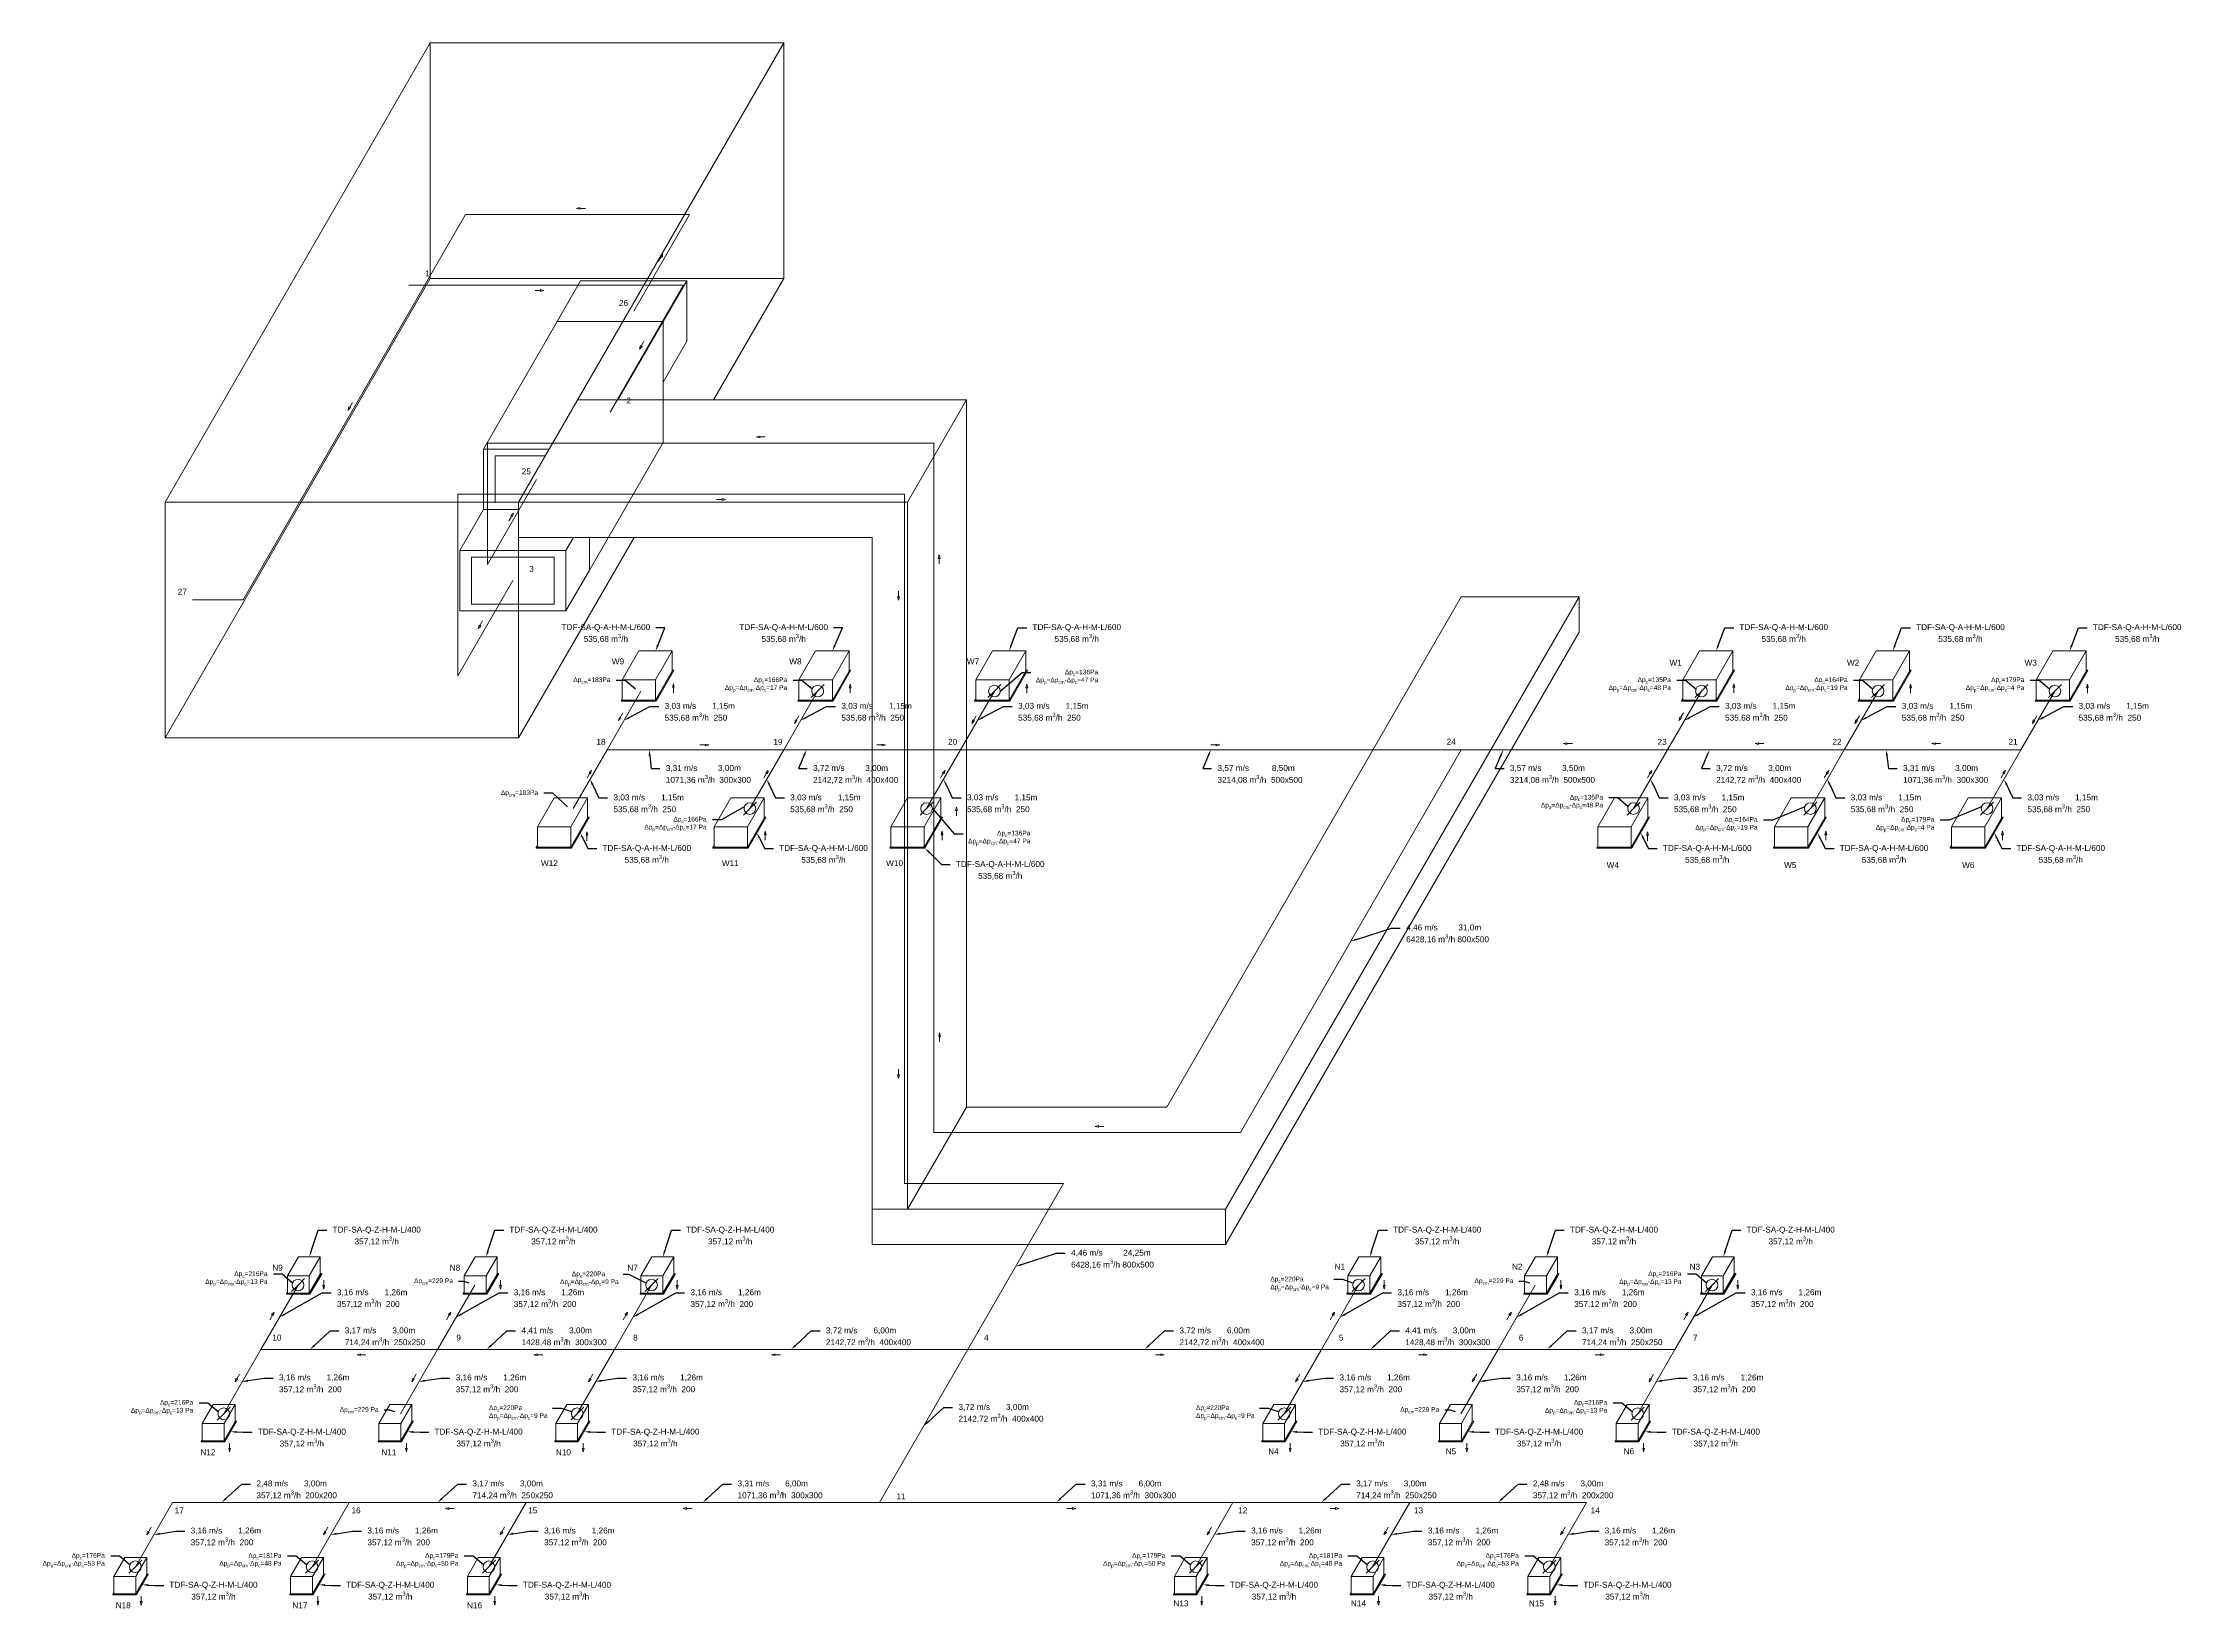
# Model space of a CAD drawing. Header units: millimetres. Extents: x 59762 to 60194, y -87842 to -87548.
# Drawn here: x 59995.65 to 60031.95, y -87709.28 to -87682.7 of the extents above; entities that cross this region are included whole.
import ezdxf
from ezdxf import colors
from ezdxf.entities.mleader import LeaderData, LeaderLine
from ezdxf.math import Vec2, Vec3

# ---------------------------------------------------------------- set-up
doc = ezdxf.new("R2010")
doc.units = ezdxf.units.MM
for name, color, linetype, lineweight in [('kanały', 7, 'Continuous', 20), ('nawi. aksona', 150, 'Continuous', 20), ('nawi. strzałki', 150, 'Continuous', 20), ('Nawiew opis', 150, 'Continuous', 20), ('wymiary', 7, 'Continuous', 13), ('wyw opis', 30, 'Continuous', 20), ('wyw strzałki', 30, 'Continuous', 20), ('wywie. aksona', 30, 'Continuous', 20)]:
    doc.layers.add(name, color=color, linetype=linetype, lineweight=lineweight)
doc.layers.add('podkład', color=7, linetype='Continuous', lineweight=13, transparency=0.7)
doc.styles.add('styl1', font='arial.ttf', dxfattribs={"height": 0.08})

# ---------------------------------------------------------------- blocks, each defined once
blk = doc.blocks.new('_None')

msp = doc.modelspace()

# ---------------------------------------------------------------- linework, layer by layer
at = {"layer": 'kanały'}
for p, q in [((60008.691288, -87693.811398), (60008.801424, -87693.701262)), ((60008.801424, -87693.701262), (60008.91156, -87693.591126)), ((60011.691288, -87693.811398), (60011.801424, -87693.701262)), ((60011.801424, -87693.701262), (60011.91156, -87693.591126)), ((60023.691288, -87693.811398), (60023.801424, -87693.701262)), ((60023.801424, -87693.701262), (60023.91156, -87693.591126)), ((60026.691288, -87693.811398), (60026.801424, -87693.701262)), ((60026.801424, -87693.701262), (60026.91156, -87693.591126)), ((60029.691288, -87693.811398), (60029.801424, -87693.701262)), ((60029.801424, -87693.701262), (60029.91156, -87693.591126)), ((60007.650424, -87695.694853), (60007.76056, -87695.584717)), ((60010.650424, -87695.694853), (60010.76056, -87695.584717)), ((60022.650424, -87695.694853), (60022.76056, -87695.584717)), ((60025.650424, -87695.694853), (60025.76056, -87695.584717)), ((60028.650424, -87695.694853), (60028.76056, -87695.584717)), ((60007.540288, -87695.804989), (60007.650424, -87695.694853)), ((60010.540288, -87695.804989), (60010.650424, -87695.694853)), ((60022.540288, -87695.804989), (60022.650424, -87695.694853)), ((60025.540288, -87695.804989), (60025.650424, -87695.694853)), ((60028.540288, -87695.804989), (60028.650424, -87695.694853)), ((59999.871288, -87703.891934), (59999.981424, -87703.781798)), ((59999.981424, -87703.781798), (60000.09156, -87703.671662)), ((60005.871288, -87703.891934), (60005.981424, -87703.781798)), ((60005.981424, -87703.781798), (60006.09156, -87703.671662)), ((60017.871288, -87703.891934), (60017.981424, -87703.781798)), ((60017.981424, -87703.781798), (60018.09156, -87703.671662)), ((60023.871288, -87703.891934), (60023.981424, -87703.781798)), ((60023.981424, -87703.781798), (60024.09156, -87703.671662)), ((59998.610288, -87706.07605), (59998.720424, -87705.965914)), ((59998.720424, -87705.965914), (59998.83056, -87705.855778)), ((60004.610288, -87706.07605), (60004.720424, -87705.965914)), ((60004.720424, -87705.965914), (60004.83056, -87705.855778)), ((60016.610288, -87706.07605), (60016.720424, -87705.965914)), ((60016.720424, -87705.965914), (60016.83056, -87705.855778)), ((60022.610288, -87706.07605), (60022.720424, -87705.965914)), ((60022.720424, -87705.965914), (60022.83056, -87705.855778)), ((59997.110288, -87708.674126), (59997.220424, -87708.56399)), ((59997.220424, -87708.56399), (59997.33056, -87708.453854)), ((60000.110288, -87708.674126), (60000.220424, -87708.56399)), ((60000.220424, -87708.56399), (60000.33056, -87708.453854)), ((60003.110288, -87708.674126), (60003.220424, -87708.56399)), ((60003.220424, -87708.56399), (60003.33056, -87708.453854)), ((60015.110288, -87708.674126), (60015.220424, -87708.56399)), ((60015.220424, -87708.56399), (60015.33056, -87708.453854)), ((60018.110288, -87708.674126), (60018.220424, -87708.56399)), ((60018.220424, -87708.56399), (60018.33056, -87708.453854)), ((60021.110288, -87708.674126), (60021.220424, -87708.56399)), ((60021.220424, -87708.56399), (60021.33056, -87708.453854))]:
    msp.add_line(p, q, dxfattribs=at)
for centre in [(60008.801424, -87693.701262), (60011.801424, -87693.701262), (60023.801424, -87693.701262), (60026.801424, -87693.701262), (60029.801424, -87693.701262), (60007.650424, -87695.694853), (60010.650424, -87695.694853), (60022.650424, -87695.694853), (60025.650424, -87695.694853), (60028.650424, -87695.694853), (59999.981424, -87703.781798), (60005.981424, -87703.781798), (60017.981424, -87703.781798), (60023.981424, -87703.781798), (59998.720424, -87705.965914), (60004.720424, -87705.965914), (60016.720424, -87705.965914), (60022.720424, -87705.965914), (59997.220424, -87708.56399), (60000.220424, -87708.56399), (60003.220424, -87708.56399), (60015.220424, -87708.56399), (60018.220424, -87708.56399), (60021.220424, -87708.56399)]:
    msp.add_circle(centre, 0.099, dxfattribs=at)
at = {"layer": 'nawi. aksona'}
for p, q in [((60006.523424, -87686.812926), (60001.863924, -87686.812926)), ((60005.278474, -87688.969243), (60006.523424, -87686.812926)), ((60004.275924, -87690.359273), (60002.695924, -87690.359273)), ((60002.695924, -87690.359273), (60002.695924, -87693.44235)), ((60003.628474, -87691.827126), (60002.695924, -87693.44235))]:
    msp.add_line(p, q, dxfattribs=at)
at = {"layer": 'nawi. aksona', "ltscale": 20}
for p, q in [((60010.275924, -87690.359273), (60004.275924, -87690.359273)), ((60010.275924, -87702.059273), (60010.275924, -87690.359273)), ((60010.275924, -87702.059273), (60012.975924, -87702.059273)), ((60012.975924, -87702.059273), (60011.350924, -87704.873856)), ((59999.801136, -87703.626073), (59999.987136, -87703.303912)), ((59999.987136, -87703.303912), (60000.359136, -87703.303912)), ((60000.173136, -87703.626073), (60000.359136, -87703.303912)), ((60000.173136, -87703.921073), (60000.359136, -87703.598912)), ((60000.382966, -87703.586395), (60000.183966, -87703.931073)), ((60000.183966, -87703.939073), (60000.382966, -87703.594395)), ((60000.359136, -87703.303912), (60000.359136, -87703.598912)), ((60000.382966, -87703.586395), (60000.359136, -87703.586395)), ((60000.382966, -87703.594395), (60000.382966, -87703.586395)), ((60002.801136, -87703.626073), (60002.987136, -87703.303912)), ((60002.987136, -87703.303912), (60003.359136, -87703.303912)), ((60003.173136, -87703.626073), (60003.359136, -87703.303912)), ((60003.173136, -87703.921073), (60003.359136, -87703.598912)), ((60003.382966, -87703.586395), (60003.183966, -87703.931073)), ((60003.183966, -87703.939073), (60003.382966, -87703.594395)), ((60003.359136, -87703.303912), (60003.359136, -87703.598912)), ((60003.382966, -87703.586395), (60003.359136, -87703.586395)), ((60003.382966, -87703.594395), (60003.382966, -87703.586395)), ((60005.801136, -87703.626073), (60005.987136, -87703.303912)), ((60005.987136, -87703.303912), (60006.359136, -87703.303912)), ((60006.173136, -87703.626073), (60006.359136, -87703.303912)), ((60006.173136, -87703.921073), (60006.359136, -87703.598912)), ((60006.382966, -87703.586395), (60006.183966, -87703.931073)), ((60006.183966, -87703.939073), (60006.382966, -87703.594395)), ((60006.359136, -87703.303912), (60006.359136, -87703.598912)), ((60006.382966, -87703.586395), (60006.359136, -87703.586395)), ((60006.382966, -87703.594395), (60006.382966, -87703.586395)), ((60017.801136, -87703.626073), (60017.987136, -87703.303912)), ((60017.987136, -87703.303912), (60018.359136, -87703.303912)), ((60018.173136, -87703.626073), (60018.359136, -87703.303912)), ((60018.173136, -87703.921073), (60018.359136, -87703.598912)), ((60018.382966, -87703.586395), (60018.183966, -87703.931073)), ((60018.183966, -87703.939073), (60018.382966, -87703.594395)), ((60018.359136, -87703.303912), (60018.359136, -87703.598912)), ((60018.382966, -87703.586395), (60018.359136, -87703.586395)), ((60018.382966, -87703.594395), (60018.382966, -87703.586395)), ((60020.801136, -87703.626073), (60020.987136, -87703.303912)), ((60020.987136, -87703.303912), (60021.359136, -87703.303912)), ((60021.173136, -87703.626073), (60021.359136, -87703.303912)), ((60021.173136, -87703.921073), (60021.359136, -87703.598912)), ((60021.382966, -87703.586395), (60021.183966, -87703.931073)), ((60021.183966, -87703.939073), (60021.382966, -87703.594395)), ((60021.359136, -87703.303912), (60021.359136, -87703.598912)), ((60021.382966, -87703.586395), (60021.359136, -87703.586395)), ((60021.382966, -87703.594395), (60021.382966, -87703.586395)), ((60023.801136, -87703.626073), (60023.987136, -87703.303912)), ((60023.987136, -87703.303912), (60024.359136, -87703.303912)), ((60024.173136, -87703.626073), (60024.359136, -87703.303912)), ((60024.173136, -87703.921073), (60024.359136, -87703.598912)), ((60024.382966, -87703.586395), (60024.183966, -87703.931073)), ((60024.183966, -87703.939073), (60024.382966, -87703.594395)), ((60024.359136, -87703.303912), (60024.359136, -87703.598912)), ((60024.382966, -87703.586395), (60024.359136, -87703.586395)), ((60024.382966, -87703.594395), (60024.382966, -87703.586395)), ((59999.981424, -87703.781798), (59999.350924, -87704.873856)), ((59999.785966, -87703.931073), (59999.801136, -87703.904798)), ((60000.183966, -87703.931073), (59999.785966, -87703.931073)), ((59999.785966, -87703.939073), (59999.785966, -87703.931073)), ((60000.183966, -87703.939073), (59999.785966, -87703.939073)), ((60000.173136, -87703.626073), (59999.801136, -87703.626073)), ((59999.801136, -87703.626073), (59999.801136, -87703.921073)), ((60000.173136, -87703.921073), (59999.801136, -87703.921073)), ((60000.173136, -87703.626073), (60000.173136, -87703.921073)), ((60002.981424, -87703.781798), (60002.350924, -87704.873856)), ((60002.785966, -87703.931073), (60002.801136, -87703.904798)), ((60003.183966, -87703.931073), (60002.785966, -87703.931073)), ((60002.785966, -87703.939073), (60002.785966, -87703.931073)), ((60003.183966, -87703.939073), (60002.785966, -87703.939073)), ((60003.173136, -87703.626073), (60002.801136, -87703.626073)), ((60002.801136, -87703.626073), (60002.801136, -87703.921073)), ((60003.173136, -87703.921073), (60002.801136, -87703.921073)), ((60003.173136, -87703.626073), (60003.173136, -87703.921073)), ((60005.981424, -87703.781798), (60005.350924, -87704.873856)), ((60005.785966, -87703.931073), (60005.801136, -87703.904798)), ((60006.183966, -87703.931073), (60005.785966, -87703.931073)), ((60005.785966, -87703.939073), (60005.785966, -87703.931073)), ((60006.183966, -87703.939073), (60005.785966, -87703.939073)), ((60006.173136, -87703.626073), (60005.801136, -87703.626073)), ((60005.801136, -87703.626073), (60005.801136, -87703.921073)), ((60006.173136, -87703.921073), (60005.801136, -87703.921073)), ((60006.173136, -87703.626073), (60006.173136, -87703.921073)), ((60017.981424, -87703.781798), (60017.350924, -87704.873856)), ((60017.785966, -87703.931073), (60017.801136, -87703.904798)), ((60018.183966, -87703.931073), (60017.785966, -87703.931073)), ((60017.785966, -87703.939073), (60017.785966, -87703.931073)), ((60018.183966, -87703.939073), (60017.785966, -87703.939073)), ((60018.173136, -87703.626073), (60017.801136, -87703.626073)), ((60017.801136, -87703.626073), (60017.801136, -87703.921073)), ((60018.173136, -87703.921073), (60017.801136, -87703.921073)), ((60018.173136, -87703.626073), (60018.173136, -87703.921073)), ((60020.981424, -87703.781798), (60020.350924, -87704.873856)), ((60020.785966, -87703.931073), (60020.801136, -87703.904798)), ((60021.183966, -87703.931073), (60020.785966, -87703.931073)), ((60020.785966, -87703.939073), (60020.785966, -87703.931073)), ((60021.183966, -87703.939073), (60020.785966, -87703.939073)), ((60021.173136, -87703.626073), (60020.801136, -87703.626073)), ((60020.801136, -87703.626073), (60020.801136, -87703.921073)), ((60021.173136, -87703.921073), (60020.801136, -87703.921073)), ((60021.173136, -87703.626073), (60021.173136, -87703.921073)), ((60023.981424, -87703.781798), (60023.350924, -87704.873856)), ((60023.785966, -87703.931073), (60023.801136, -87703.904798)), ((60024.183966, -87703.931073), (60023.785966, -87703.931073)), ((60023.785966, -87703.939073), (60023.785966, -87703.931073)), ((60024.183966, -87703.939073), (60023.785966, -87703.939073)), ((60024.173136, -87703.626073), (60023.801136, -87703.626073)), ((60023.801136, -87703.626073), (60023.801136, -87703.921073)), ((60024.173136, -87703.921073), (60023.801136, -87703.921073)), ((60024.173136, -87703.626073), (60024.173136, -87703.921073)), ((59999.350924, -87704.873856), (59998.720424, -87705.965914)), ((59999.350924, -87704.873856), (60002.350924, -87704.873856)), ((60002.350924, -87704.873856), (60001.720424, -87705.965914)), ((60002.350924, -87704.873856), (60005.350924, -87704.873856)), ((60005.350924, -87704.873856), (60004.720424, -87705.965914)), ((60005.350924, -87704.873856), (60011.350924, -87704.873856)), ((60011.350924, -87704.873856), (60009.850924, -87707.471932)), ((60011.350924, -87704.873856), (60017.350924, -87704.873856)), ((60017.350924, -87704.873856), (60016.720424, -87705.965914)), ((60017.350924, -87704.873856), (60020.350924, -87704.873856)), ((60020.350924, -87704.873856), (60019.720424, -87705.965914)), ((60020.350924, -87704.873856), (60023.350924, -87704.873856)), ((60023.350924, -87704.873856), (60022.720424, -87705.965914)), ((59998.355311, -87706.130316), (59998.541311, -87705.808154)), ((59998.727311, -87706.130316), (59998.355311, -87706.130316)), ((59998.355311, -87706.130316), (59998.355311, -87706.425316)), ((59998.541311, -87705.808154), (59998.913311, -87705.808154)), ((59998.727311, -87706.130316), (59998.913311, -87705.808154)), ((59998.727311, -87706.425316), (59998.913311, -87706.103154)), ((59998.727311, -87706.130316), (59998.727311, -87706.425316)), ((59998.937141, -87706.090638), (59998.738141, -87706.435316)), ((59998.738141, -87706.443316), (59998.937141, -87706.098638)), ((59998.913311, -87705.808154), (59998.913311, -87706.103154)), ((59998.937141, -87706.090638), (59998.913311, -87706.090638)), ((59998.937141, -87706.098638), (59998.937141, -87706.090638)), ((60001.355311, -87706.130316), (60001.541311, -87705.808154)), ((60001.727311, -87706.130316), (60001.355311, -87706.130316)), ((60001.355311, -87706.130316), (60001.355311, -87706.425316)), ((60001.541311, -87705.808154), (60001.913311, -87705.808154)), ((60001.727311, -87706.130316), (60001.913311, -87705.808154)), ((60001.727311, -87706.425316), (60001.913311, -87706.103154)), ((60001.727311, -87706.130316), (60001.727311, -87706.425316)), ((60001.937141, -87706.090638), (60001.738141, -87706.435316)), ((60001.738141, -87706.443316), (60001.937141, -87706.098638)), ((60001.913311, -87705.808154), (60001.913311, -87706.103154)), ((60001.937141, -87706.090638), (60001.913311, -87706.090638)), ((60001.937141, -87706.098638), (60001.937141, -87706.090638)), ((60004.355311, -87706.130316), (60004.541311, -87705.808154)), ((60004.727311, -87706.130316), (60004.355311, -87706.130316)), ((60004.355311, -87706.130316), (60004.355311, -87706.425316)), ((60004.541311, -87705.808154), (60004.913311, -87705.808154)), ((60004.727311, -87706.130316), (60004.913311, -87705.808154)), ((60004.727311, -87706.425316), (60004.913311, -87706.103154)), ((60004.727311, -87706.130316), (60004.727311, -87706.425316)), ((60004.937141, -87706.090638), (60004.738141, -87706.435316)), ((60004.738141, -87706.443316), (60004.937141, -87706.098638)), ((60004.913311, -87705.808154), (60004.913311, -87706.103154)), ((60004.937141, -87706.090638), (60004.913311, -87706.090638)), ((60004.937141, -87706.098638), (60004.937141, -87706.090638)), ((60016.355311, -87706.130316), (60016.541311, -87705.808154)), ((60016.727311, -87706.130316), (60016.355311, -87706.130316)), ((60016.355311, -87706.130316), (60016.355311, -87706.425316)), ((60016.541311, -87705.808154), (60016.913311, -87705.808154)), ((60016.727311, -87706.130316), (60016.913311, -87705.808154)), ((60016.727311, -87706.425316), (60016.913311, -87706.103154)), ((60016.727311, -87706.130316), (60016.727311, -87706.425316)), ((60016.937141, -87706.090638), (60016.738141, -87706.435316)), ((60016.738141, -87706.443316), (60016.937141, -87706.098638)), ((60016.913311, -87705.808154), (60016.913311, -87706.103154)), ((60016.937141, -87706.090638), (60016.913311, -87706.090638)), ((60016.937141, -87706.098638), (60016.937141, -87706.090638)), ((60019.355311, -87706.130316), (60019.541311, -87705.808154)), ((60019.727311, -87706.130316), (60019.355311, -87706.130316)), ((60019.355311, -87706.130316), (60019.355311, -87706.425316)), ((60019.541311, -87705.808154), (60019.913311, -87705.808154)), ((60019.727311, -87706.130316), (60019.913311, -87705.808154)), ((60019.727311, -87706.425316), (60019.913311, -87706.103154)), ((60019.727311, -87706.130316), (60019.727311, -87706.425316)), ((60019.937141, -87706.090638), (60019.738141, -87706.435316)), ((60019.738141, -87706.443316), (60019.937141, -87706.098638)), ((60019.913311, -87705.808154), (60019.913311, -87706.103154)), ((60019.937141, -87706.090638), (60019.913311, -87706.090638)), ((60019.937141, -87706.098638), (60019.937141, -87706.090638)), ((60022.355311, -87706.130316), (60022.541311, -87705.808154)), ((60022.727311, -87706.130316), (60022.355311, -87706.130316)), ((60022.355311, -87706.130316), (60022.355311, -87706.425316)), ((60022.541311, -87705.808154), (60022.913311, -87705.808154)), ((60022.727311, -87706.130316), (60022.913311, -87705.808154)), ((60022.727311, -87706.425316), (60022.913311, -87706.103154)), ((60022.727311, -87706.130316), (60022.727311, -87706.425316)), ((60022.937141, -87706.090638), (60022.738141, -87706.435316)), ((60022.738141, -87706.443316), (60022.937141, -87706.098638)), ((60022.913311, -87705.808154), (60022.913311, -87706.103154)), ((60022.937141, -87706.090638), (60022.913311, -87706.090638)), ((60022.937141, -87706.098638), (60022.937141, -87706.090638)), ((59998.340141, -87706.435316), (59998.355311, -87706.409041)), ((59998.738141, -87706.435316), (59998.340141, -87706.435316)), ((59998.340141, -87706.443316), (59998.340141, -87706.435316)), ((59998.738141, -87706.443316), (59998.340141, -87706.443316)), ((59998.727311, -87706.425316), (59998.355311, -87706.425316)), ((60001.340141, -87706.435316), (60001.355311, -87706.409041)), ((60001.738141, -87706.435316), (60001.340141, -87706.435316)), ((60001.340141, -87706.443316), (60001.340141, -87706.435316)), ((60001.738141, -87706.443316), (60001.340141, -87706.443316)), ((60001.727311, -87706.425316), (60001.355311, -87706.425316)), ((60004.340141, -87706.435316), (60004.355311, -87706.409041)), ((60004.738141, -87706.435316), (60004.340141, -87706.435316)), ((60004.340141, -87706.443316), (60004.340141, -87706.435316)), ((60004.738141, -87706.443316), (60004.340141, -87706.443316)), ((60004.727311, -87706.425316), (60004.355311, -87706.425316)), ((60016.340141, -87706.435316), (60016.355311, -87706.409041)), ((60016.738141, -87706.435316), (60016.340141, -87706.435316)), ((60016.340141, -87706.443316), (60016.340141, -87706.435316)), ((60016.738141, -87706.443316), (60016.340141, -87706.443316)), ((60016.727311, -87706.425316), (60016.355311, -87706.425316)), ((60019.340141, -87706.435316), (60019.355311, -87706.409041)), ((60019.738141, -87706.435316), (60019.340141, -87706.435316)), ((60019.340141, -87706.443316), (60019.340141, -87706.435316)), ((60019.738141, -87706.443316), (60019.340141, -87706.443316)), ((60019.727311, -87706.425316), (60019.355311, -87706.425316)), ((60022.340141, -87706.435316), (60022.355311, -87706.409041)), ((60022.738141, -87706.435316), (60022.340141, -87706.435316)), ((60022.340141, -87706.443316), (60022.340141, -87706.435316)), ((60022.738141, -87706.443316), (60022.340141, -87706.443316)), ((60022.727311, -87706.425316), (60022.355311, -87706.425316)), ((59997.850924, -87707.471932), (59997.220424, -87708.56399)), ((59997.850924, -87707.471932), (60000.850924, -87707.471932)), ((60000.850924, -87707.471932), (60000.220424, -87708.56399)), ((60000.850924, -87707.471932), (60003.850924, -87707.471932)), ((60003.850924, -87707.471932), (60003.220424, -87708.56399)), ((60003.850924, -87707.471932), (60009.850924, -87707.471932)), ((60009.850924, -87707.471932), (60015.850924, -87707.471932)), ((60015.850924, -87707.471932), (60015.220424, -87708.56399)), ((60015.850924, -87707.471932), (60018.850924, -87707.471932)), ((60018.850924, -87707.471932), (60018.220424, -87708.56399)), ((60018.850924, -87707.471932), (60021.850924, -87707.471932)), ((60021.850924, -87707.471932), (60021.220424, -87708.56399)), ((59996.855311, -87708.728392), (59997.041311, -87708.40623)), ((59997.041311, -87708.40623), (59997.413311, -87708.40623)), ((59997.227311, -87708.728392), (59997.413311, -87708.40623)), ((59997.437141, -87708.688714), (59997.238141, -87709.033392)), ((59997.238141, -87709.041392), (59997.437141, -87708.696714)), ((59997.413311, -87708.40623), (59997.413311, -87708.70123)), ((59997.437141, -87708.688714), (59997.413311, -87708.688714)), ((59997.437141, -87708.696714), (59997.437141, -87708.688714)), ((59999.855311, -87708.728392), (60000.041311, -87708.40623)), ((60000.041311, -87708.40623), (60000.413311, -87708.40623)), ((60000.227311, -87708.728392), (60000.413311, -87708.40623)), ((60000.437141, -87708.688714), (60000.238141, -87709.033392)), ((60000.238141, -87709.041392), (60000.437141, -87708.696714)), ((60000.413311, -87708.40623), (60000.413311, -87708.70123)), ((60000.437141, -87708.688714), (60000.413311, -87708.688714)), ((60000.437141, -87708.696714), (60000.437141, -87708.688714)), ((60002.855311, -87708.728392), (60003.041311, -87708.40623)), ((60003.041311, -87708.40623), (60003.413311, -87708.40623)), ((60003.227311, -87708.728392), (60003.413311, -87708.40623)), ((60003.437141, -87708.688714), (60003.238141, -87709.033392)), ((60003.238141, -87709.041392), (60003.437141, -87708.696714)), ((60003.413311, -87708.40623), (60003.413311, -87708.70123)), ((60003.437141, -87708.688714), (60003.413311, -87708.688714)), ((60003.437141, -87708.696714), (60003.437141, -87708.688714)), ((60014.855311, -87708.728392), (60015.041311, -87708.40623)), ((60015.041311, -87708.40623), (60015.413311, -87708.40623)), ((60015.227311, -87708.728392), (60015.413311, -87708.40623)), ((60015.437141, -87708.688714), (60015.238141, -87709.033392)), ((60015.238141, -87709.041392), (60015.437141, -87708.696714)), ((60015.413311, -87708.40623), (60015.413311, -87708.70123)), ((60015.437141, -87708.688714), (60015.413311, -87708.688714)), ((60015.437141, -87708.696714), (60015.437141, -87708.688714)), ((60017.855311, -87708.728392), (60018.041311, -87708.40623)), ((60018.041311, -87708.40623), (60018.413311, -87708.40623)), ((60018.227311, -87708.728392), (60018.413311, -87708.40623)), ((60018.437141, -87708.688714), (60018.238141, -87709.033392)), ((60018.238141, -87709.041392), (60018.437141, -87708.696714)), ((60018.413311, -87708.40623), (60018.413311, -87708.70123)), ((60018.437141, -87708.688714), (60018.413311, -87708.688714)), ((60018.437141, -87708.696714), (60018.437141, -87708.688714)), ((60020.855311, -87708.728392), (60021.041311, -87708.40623)), ((60021.041311, -87708.40623), (60021.413311, -87708.40623)), ((60021.227311, -87708.728392), (60021.413311, -87708.40623)), ((60021.437141, -87708.688714), (60021.238141, -87709.033392)), ((60021.238141, -87709.041392), (60021.437141, -87708.696714)), ((60021.413311, -87708.40623), (60021.413311, -87708.70123)), ((60021.437141, -87708.688714), (60021.413311, -87708.688714)), ((60021.437141, -87708.696714), (60021.437141, -87708.688714)), ((59996.840141, -87709.033392), (59996.855311, -87709.007117)), ((59997.238141, -87709.033392), (59996.840141, -87709.033392)), ((59996.840141, -87709.041392), (59996.840141, -87709.033392)), ((59997.238141, -87709.041392), (59996.840141, -87709.041392)), ((59997.227311, -87708.728392), (59996.855311, -87708.728392)), ((59996.855311, -87708.728392), (59996.855311, -87709.023392)), ((59997.227311, -87709.023392), (59996.855311, -87709.023392)), ((59997.227311, -87709.023392), (59997.413311, -87708.70123)), ((59997.227311, -87708.728392), (59997.227311, -87709.023392)), ((59999.840141, -87709.033392), (59999.855311, -87709.007117)), ((60000.238141, -87709.033392), (59999.840141, -87709.033392)), ((59999.840141, -87709.041392), (59999.840141, -87709.033392)), ((60000.238141, -87709.041392), (59999.840141, -87709.041392)), ((60000.227311, -87708.728392), (59999.855311, -87708.728392)), ((59999.855311, -87708.728392), (59999.855311, -87709.023392)), ((60000.227311, -87709.023392), (59999.855311, -87709.023392)), ((60000.227311, -87709.023392), (60000.413311, -87708.70123)), ((60000.227311, -87708.728392), (60000.227311, -87709.023392)), ((60002.840141, -87709.033392), (60002.855311, -87709.007117)), ((60003.238141, -87709.033392), (60002.840141, -87709.033392)), ((60002.840141, -87709.041392), (60002.840141, -87709.033392)), ((60003.238141, -87709.041392), (60002.840141, -87709.041392)), ((60003.227311, -87708.728392), (60002.855311, -87708.728392)), ((60002.855311, -87708.728392), (60002.855311, -87709.023392)), ((60003.227311, -87709.023392), (60002.855311, -87709.023392)), ((60003.227311, -87709.023392), (60003.413311, -87708.70123)), ((60003.227311, -87708.728392), (60003.227311, -87709.023392)), ((60014.840141, -87709.033392), (60014.855311, -87709.007117)), ((60015.238141, -87709.033392), (60014.840141, -87709.033392)), ((60014.840141, -87709.041392), (60014.840141, -87709.033392)), ((60015.238141, -87709.041392), (60014.840141, -87709.041392)), ((60015.227311, -87708.728392), (60014.855311, -87708.728392)), ((60014.855311, -87708.728392), (60014.855311, -87709.023392)), ((60015.227311, -87709.023392), (60014.855311, -87709.023392)), ((60015.227311, -87709.023392), (60015.413311, -87708.70123)), ((60015.227311, -87708.728392), (60015.227311, -87709.023392)), ((60017.840141, -87709.033392), (60017.855311, -87709.007117)), ((60018.238141, -87709.033392), (60017.840141, -87709.033392)), ((60017.840141, -87709.041392), (60017.840141, -87709.033392)), ((60018.238141, -87709.041392), (60017.840141, -87709.041392)), ((60018.227311, -87708.728392), (60017.855311, -87708.728392)), ((60017.855311, -87708.728392), (60017.855311, -87709.023392)), ((60018.227311, -87709.023392), (60017.855311, -87709.023392)), ((60018.227311, -87709.023392), (60018.413311, -87708.70123)), ((60018.227311, -87708.728392), (60018.227311, -87709.023392)), ((60020.840141, -87709.033392), (60020.855311, -87709.007117)), ((60021.238141, -87709.033392), (60020.840141, -87709.033392)), ((60020.840141, -87709.041392), (60020.840141, -87709.033392)), ((60021.238141, -87709.041392), (60020.840141, -87709.041392)), ((60021.227311, -87708.728392), (60020.855311, -87708.728392)), ((60020.855311, -87708.728392), (60020.855311, -87709.023392)), ((60021.227311, -87709.023392), (60020.855311, -87709.023392)), ((60021.227311, -87709.023392), (60021.413311, -87708.70123)), ((60021.227311, -87708.728392), (60021.227311, -87709.023392))]:
    msp.add_line(p, q, dxfattribs=at)
at = {"layer": 'nawi. strzałki', "ltscale": 20}
for p, q in [((60004.004612, -87686.902662), (60004.096657, -87686.902662)), ((60004.154612, -87686.902662), (60004.096657, -87686.887133)), ((60004.096657, -87686.887133), (60004.096657, -87686.918191)), ((60004.154612, -87686.902662), (60004.096657, -87686.918191)), ((60005.777791, -87687.895472), (60005.793321, -87687.837516)), ((60005.777791, -87687.895472), (60005.820218, -87687.853045)), ((60005.820218, -87687.853045), (60005.793321, -87687.837516)), ((60005.852791, -87687.765568), (60005.806769, -87687.845281)), ((60007.086862, -87690.44901), (60007.178907, -87690.44901)), ((60007.236862, -87690.44901), (60007.178907, -87690.433481)), ((60007.178907, -87690.433481), (60007.178907, -87690.464539)), ((60007.236862, -87690.44901), (60007.178907, -87690.464539)), ((60010.173611, -87692.157205), (60010.158082, -87692.099249)), ((60010.18914, -87692.099249), (60010.158082, -87692.099249)), ((60010.173611, -87692.007205), (60010.173611, -87692.099249)), ((60010.173611, -87692.157205), (60010.18914, -87692.099249)), ((60003.039041, -87692.639126), (60003.054571, -87692.58117)), ((60003.039041, -87692.639126), (60003.081468, -87692.596699)), ((60003.081468, -87692.596699), (60003.054571, -87692.58117)), ((60003.114041, -87692.509222), (60003.068019, -87692.588935)), ((60010.173611, -87700.269641), (60010.158082, -87700.211685)), ((60010.18914, -87700.211685), (60010.158082, -87700.211685)), ((60010.173611, -87700.119641), (60010.173611, -87700.211685)), ((60010.173611, -87700.269641), (60010.18914, -87700.211685)), ((60000.416926, -87703.849073), (60000.401397, -87703.791118)), ((60000.432455, -87703.791118), (60000.401397, -87703.791118)), ((60000.416926, -87703.699073), (60000.416926, -87703.791118)), ((60000.416926, -87703.849073), (60000.432455, -87703.791118)), ((60003.416926, -87703.849073), (60003.401397, -87703.791118)), ((60003.432455, -87703.791118), (60003.401397, -87703.791118)), ((60003.416926, -87703.699073), (60003.416926, -87703.791118)), ((60003.416926, -87703.849073), (60003.432455, -87703.791118)), ((60006.416926, -87703.849073), (60006.401397, -87703.791118)), ((60006.432455, -87703.791118), (60006.401397, -87703.791118)), ((60006.416926, -87703.699073), (60006.416926, -87703.791118)), ((60006.416926, -87703.849073), (60006.432455, -87703.791118)), ((60018.416926, -87703.849073), (60018.401397, -87703.791118)), ((60018.432455, -87703.791118), (60018.401397, -87703.791118)), ((60018.416926, -87703.699073), (60018.416926, -87703.791118)), ((60018.416926, -87703.849073), (60018.432455, -87703.791118)), ((60021.416926, -87703.849073), (60021.401397, -87703.791118)), ((60021.432455, -87703.791118), (60021.401397, -87703.791118)), ((60021.416926, -87703.699073), (60021.416926, -87703.791118)), ((60021.416926, -87703.849073), (60021.432455, -87703.791118)), ((60024.416926, -87703.849073), (60024.401397, -87703.791118)), ((60024.432455, -87703.791118), (60024.401397, -87703.791118)), ((60024.416926, -87703.699073), (60024.416926, -87703.791118)), ((60024.416926, -87703.849073), (60024.432455, -87703.791118)), ((59999.500762, -87704.371747), (59999.546784, -87704.292034)), ((59999.575762, -87704.241843), (59999.533336, -87704.28427)), ((59999.533336, -87704.28427), (59999.560233, -87704.299799)), ((59999.575762, -87704.241843), (59999.560233, -87704.299799)), ((60002.500762, -87704.371747), (60002.546784, -87704.292034)), ((60002.575762, -87704.241843), (60002.533336, -87704.28427)), ((60002.533336, -87704.28427), (60002.560233, -87704.299799)), ((60002.575762, -87704.241843), (60002.560233, -87704.299799)), ((60005.500762, -87704.371747), (60005.546784, -87704.292034)), ((60005.575762, -87704.241843), (60005.533336, -87704.28427)), ((60005.533336, -87704.28427), (60005.560233, -87704.299799)), ((60005.575762, -87704.241843), (60005.560233, -87704.299799)), ((60017.500762, -87704.371747), (60017.546784, -87704.292034)), ((60017.575762, -87704.241843), (60017.533336, -87704.28427)), ((60017.533336, -87704.28427), (60017.560233, -87704.299799)), ((60017.575762, -87704.241843), (60017.560233, -87704.299799)), ((60020.500762, -87704.371747), (60020.546784, -87704.292034)), ((60020.575762, -87704.241843), (60020.533336, -87704.28427)), ((60020.533336, -87704.28427), (60020.560233, -87704.299799)), ((60020.575762, -87704.241843), (60020.560233, -87704.299799)), ((60023.500762, -87704.371747), (60023.546784, -87704.292034)), ((60023.575762, -87704.241843), (60023.533336, -87704.28427)), ((60023.533336, -87704.28427), (60023.560233, -87704.299799)), ((60023.575762, -87704.241843), (60023.560233, -87704.299799)), ((60000.984397, -87704.963592), (60001.042353, -87704.948063)), ((60000.984397, -87704.963592), (60001.042353, -87704.979121)), ((60001.042353, -87704.948063), (60001.042353, -87704.979121)), ((60001.134397, -87704.963592), (60001.042353, -87704.963592)), ((60003.984397, -87704.963592), (60004.042353, -87704.948063)), ((60003.984397, -87704.963592), (60004.042353, -87704.979121)), ((60004.042353, -87704.948063), (60004.042353, -87704.979121)), ((60004.134397, -87704.963592), (60004.042353, -87704.963592)), ((60008.01879, -87704.963592), (60008.076746, -87704.948063)), ((60008.01879, -87704.963592), (60008.076746, -87704.979121)), ((60008.076746, -87704.948063), (60008.076746, -87704.979121)), ((60008.16879, -87704.963592), (60008.076746, -87704.963592)), ((60014.533057, -87704.963592), (60014.625101, -87704.963592)), ((60014.683057, -87704.963592), (60014.625101, -87704.948063)), ((60014.625101, -87704.948063), (60014.625101, -87704.979121)), ((60014.683057, -87704.963592), (60014.625101, -87704.979121)), ((60018.998705, -87704.963592), (60019.09075, -87704.963592)), ((60019.148705, -87704.963592), (60019.09075, -87704.948063)), ((60019.09075, -87704.948063), (60019.09075, -87704.979121)), ((60019.148705, -87704.963592), (60019.09075, -87704.979121)), ((60021.998705, -87704.963592), (60022.09075, -87704.963592)), ((60022.148705, -87704.963592), (60022.09075, -87704.948063)), ((60022.09075, -87704.948063), (60022.09075, -87704.979121)), ((60022.148705, -87704.963592), (60022.09075, -87704.979121)), ((59998.912516, -87705.424273), (59998.928046, -87705.366317)), ((59998.912516, -87705.424273), (59998.954943, -87705.381846)), ((59998.954943, -87705.381846), (59998.928046, -87705.366317)), ((59998.987516, -87705.294369), (59998.941494, -87705.374082)), ((60001.912516, -87705.424273), (60001.928046, -87705.366317)), ((60001.912516, -87705.424273), (60001.954943, -87705.381846)), ((60001.954943, -87705.381846), (60001.928046, -87705.366317)), ((60001.987516, -87705.294369), (60001.941494, -87705.374082)), ((60004.912516, -87705.424273), (60004.928046, -87705.366317)), ((60004.912516, -87705.424273), (60004.954943, -87705.381846)), ((60004.954943, -87705.381846), (60004.928046, -87705.366317)), ((60004.987516, -87705.294369), (60004.941494, -87705.374082)), ((60016.912516, -87705.424273), (60016.928046, -87705.366317)), ((60016.912516, -87705.424273), (60016.954943, -87705.381846)), ((60016.954943, -87705.381846), (60016.928046, -87705.366317)), ((60016.987516, -87705.294369), (60016.941494, -87705.374082)), ((60019.912516, -87705.424273), (60019.928046, -87705.366317)), ((60019.912516, -87705.424273), (60019.954943, -87705.381846)), ((60019.954943, -87705.381846), (60019.928046, -87705.366317)), ((60019.987516, -87705.294369), (60019.941494, -87705.374082)), ((60022.912516, -87705.424273), (60022.928046, -87705.366317)), ((60022.912516, -87705.424273), (60022.954943, -87705.381846)), ((60022.954943, -87705.381846), (60022.928046, -87705.366317)), ((60022.987516, -87705.294369), (60022.941494, -87705.374082)), ((59998.820315, -87706.464484), (59998.820315, -87706.556529)), ((60001.820315, -87706.464484), (60001.820315, -87706.556529)), ((60004.820315, -87706.464484), (60004.820315, -87706.556529)), ((60016.820315, -87706.464484), (60016.820315, -87706.556529)), ((60019.820315, -87706.464484), (60019.820315, -87706.556529)), ((60022.820315, -87706.464484), (60022.820315, -87706.556529)), ((59998.820315, -87706.614484), (59998.804786, -87706.556529)), ((59998.835844, -87706.556529), (59998.804786, -87706.556529)), ((59998.820315, -87706.614484), (59998.835844, -87706.556529)), ((60001.820315, -87706.614484), (60001.804786, -87706.556529)), ((60001.835844, -87706.556529), (60001.804786, -87706.556529)), ((60001.820315, -87706.614484), (60001.835844, -87706.556529)), ((60004.820315, -87706.614484), (60004.804786, -87706.556529)), ((60004.835844, -87706.556529), (60004.804786, -87706.556529)), ((60004.820315, -87706.614484), (60004.835844, -87706.556529)), ((60016.820315, -87706.614484), (60016.804786, -87706.556529)), ((60016.835844, -87706.556529), (60016.804786, -87706.556529)), ((60016.820315, -87706.614484), (60016.835844, -87706.556529)), ((60019.820315, -87706.614484), (60019.804786, -87706.556529)), ((60019.835844, -87706.556529), (60019.804786, -87706.556529)), ((60019.820315, -87706.614484), (60019.835844, -87706.556529)), ((60022.820315, -87706.614484), (60022.804786, -87706.556529)), ((60022.835844, -87706.556529), (60022.804786, -87706.556529)), ((60022.820315, -87706.614484), (60022.835844, -87706.556529)), ((60002.484397, -87707.573376), (60002.542353, -87707.557847)), ((60002.484397, -87707.573376), (60002.542353, -87707.588905)), ((60002.542353, -87707.557847), (60002.542353, -87707.588905)), ((60002.634397, -87707.573376), (60002.542353, -87707.573376)), ((60006.51879, -87707.573376), (60006.576746, -87707.557847)), ((60006.51879, -87707.573376), (60006.576746, -87707.588905)), ((60006.576746, -87707.557847), (60006.576746, -87707.588905)), ((60006.66879, -87707.573376), (60006.576746, -87707.573376)), ((60013.033057, -87707.573376), (60013.125101, -87707.573376)), ((60013.183057, -87707.573376), (60013.125101, -87707.557847)), ((60013.125101, -87707.557847), (60013.125101, -87707.588905)), ((60013.183057, -87707.573376), (60013.125101, -87707.588905)), ((60017.498705, -87707.573376), (60017.59075, -87707.573376)), ((60017.648705, -87707.573376), (60017.59075, -87707.557847)), ((60017.59075, -87707.557847), (60017.59075, -87707.588905)), ((60017.648705, -87707.573376), (60017.59075, -87707.588905)), ((59997.412516, -87708.022349), (59997.428046, -87707.964393)), ((59997.454943, -87707.979922), (59997.428046, -87707.964393)), ((59997.487516, -87707.892445), (59997.441494, -87707.972158)), ((60000.412516, -87708.022349), (60000.428046, -87707.964393)), ((60000.454943, -87707.979922), (60000.428046, -87707.964393)), ((60000.487516, -87707.892445), (60000.441494, -87707.972158)), ((60003.412516, -87708.022349), (60003.428046, -87707.964393)), ((60003.454943, -87707.979922), (60003.428046, -87707.964393)), ((60003.487516, -87707.892445), (60003.441494, -87707.972158)), ((60015.412516, -87708.022349), (60015.428046, -87707.964393)), ((60015.454943, -87707.979922), (60015.428046, -87707.964393)), ((60015.487516, -87707.892445), (60015.441494, -87707.972158)), ((60018.412516, -87708.022349), (60018.428046, -87707.964393)), ((60018.454943, -87707.979922), (60018.428046, -87707.964393)), ((60018.487516, -87707.892445), (60018.441494, -87707.972158)), ((60021.412516, -87708.022349), (60021.428046, -87707.964393)), ((60021.454943, -87707.979922), (60021.428046, -87707.964393)), ((60021.487516, -87707.892445), (60021.441494, -87707.972158)), ((59997.412516, -87708.022349), (59997.454943, -87707.979922)), ((60000.412516, -87708.022349), (60000.454943, -87707.979922)), ((60003.412516, -87708.022349), (60003.454943, -87707.979922)), ((60015.412516, -87708.022349), (60015.454943, -87707.979922)), ((60018.412516, -87708.022349), (60018.454943, -87707.979922)), ((60021.412516, -87708.022349), (60021.454943, -87707.979922)), ((59997.320315, -87709.21256), (59997.304786, -87709.154605)), ((59997.335844, -87709.154605), (59997.304786, -87709.154605)), ((59997.320315, -87709.06256), (59997.320315, -87709.154605)), ((59997.320315, -87709.21256), (59997.335844, -87709.154605)), ((60000.320315, -87709.21256), (60000.304786, -87709.154605)), ((60000.335844, -87709.154605), (60000.304786, -87709.154605)), ((60000.320315, -87709.06256), (60000.320315, -87709.154605)), ((60000.320315, -87709.21256), (60000.335844, -87709.154605)), ((60003.320315, -87709.21256), (60003.304786, -87709.154605)), ((60003.335844, -87709.154605), (60003.304786, -87709.154605)), ((60003.320315, -87709.06256), (60003.320315, -87709.154605)), ((60003.320315, -87709.21256), (60003.335844, -87709.154605)), ((60015.320315, -87709.21256), (60015.304786, -87709.154605)), ((60015.335844, -87709.154605), (60015.304786, -87709.154605)), ((60015.320315, -87709.06256), (60015.320315, -87709.154605)), ((60015.320315, -87709.21256), (60015.335844, -87709.154605)), ((60018.320315, -87709.21256), (60018.304786, -87709.154605)), ((60018.335844, -87709.154605), (60018.304786, -87709.154605)), ((60018.320315, -87709.06256), (60018.320315, -87709.154605)), ((60018.320315, -87709.21256), (60018.335844, -87709.154605)), ((60021.320315, -87709.21256), (60021.304786, -87709.154605)), ((60021.335844, -87709.154605), (60021.304786, -87709.154605)), ((60021.320315, -87709.06256), (60021.320315, -87709.154605)), ((60021.320315, -87709.21256), (60021.335844, -87709.154605))]:
    msp.add_line(p, q, dxfattribs=at)
at = {"layer": 'podkład'}
for p, q in [((59997.725924, -87690.492286), (60002.225924, -87682.698058)), ((60002.225924, -87682.698058), (60008.225924, -87682.698058)), ((60002.225924, -87686.698058), (60002.225924, -87682.698058)), ((60008.225924, -87682.698058), (60003.725924, -87690.492286)), ((60008.225924, -87686.698058), (60008.225924, -87682.698058)), ((59997.725924, -87694.492286), (60002.225924, -87686.698058)), ((60002.225924, -87686.698058), (60008.225924, -87686.698058)), ((60004.378474, -87687.430243), (60004.778474, -87686.737422)), ((60004.778474, -87686.737422), (60006.578474, -87686.737422)), ((60006.178474, -87687.430243), (60006.578474, -87686.737422)), ((60006.578474, -87686.737422), (60006.578474, -87686.850422)), ((60006.578474, -87686.850422), (60006.578474, -87687.650422)), ((60008.225924, -87686.698058), (60007.035325, -87688.760235)), ((60003.128474, -87689.595306), (60004.378474, -87687.430243)), ((60004.378474, -87687.430243), (60006.178474, -87687.430243)), ((60005.410602, -87688.760235), (60006.178474, -87687.430243)), ((60006.178474, -87687.430243), (60006.178474, -87689.482243)), ((60006.578474, -87687.763422), (60006.178474, -87688.456243)), ((60006.578474, -87687.650422), (60006.578474, -87687.763422)), ((60003.328474, -87689.595306), (60003.128474, -87689.595306)), ((60003.128474, -87689.708306), (60003.128474, -87689.595306)), ((60003.128474, -87690.508306), (60003.128474, -87689.708306)), ((60004.243795, -87689.595306), (60003.328474, -87689.595306)), ((60004.178555, -87689.708306), (60003.328474, -87689.708306)), ((60003.328474, -87689.708306), (60003.328474, -87690.508306)), ((60006.178474, -87689.482243), (60004.928474, -87691.647306)), ((60003.725924, -87690.492286), (59997.725924, -87690.492286)), ((59997.725924, -87690.492286), (59997.725924, -87694.492286)), ((60003.128474, -87690.621306), (60003.128474, -87690.508306)), ((60003.725924, -87690.492286), (60003.725924, -87694.492286)), ((60002.728474, -87691.314126), (60003.128474, -87690.621306)), ((60003.128474, -87690.621306), (60003.725924, -87690.621306)), ((60003.328474, -87690.621306), (60003.128474, -87690.621306)), ((60003.725924, -87690.621306), (60003.328474, -87690.621306)), ((60003.725924, -87694.492286), (60005.688915, -87691.092286)), ((60004.528474, -87691.314126), (60004.656553, -87691.092286)), ((60004.928474, -87691.092286), (60004.928474, -87691.647306)), ((60002.928474, -87691.314126), (60002.728474, -87691.314126)), ((60002.728474, -87691.427126), (60002.728474, -87691.314126)), ((60002.728474, -87692.227126), (60002.728474, -87691.427126)), ((60004.328474, -87691.314126), (60002.928474, -87691.314126)), ((60004.328474, -87691.427126), (60002.928474, -87691.427126)), ((60002.928474, -87691.427126), (60002.928474, -87692.227126)), ((60004.528474, -87691.314126), (60004.328474, -87691.314126)), ((60004.328474, -87692.227126), (60004.328474, -87691.427126)), ((60004.528474, -87691.427126), (60004.528474, -87691.314126)), ((60004.528474, -87692.227126), (60004.528474, -87691.427126)), ((60004.928474, -87691.647306), (60004.528474, -87692.340126)), ((60002.728474, -87692.340126), (60002.728474, -87692.227126)), ((60002.928474, -87692.340126), (60002.728474, -87692.340126)), ((60002.928474, -87692.227126), (60004.328474, -87692.227126)), ((60004.328474, -87692.340126), (60002.928474, -87692.340126)), ((60004.528474, -87692.340126), (60004.328474, -87692.340126)), ((60004.528474, -87692.340126), (60004.528474, -87692.227126)), ((59997.725924, -87694.492286), (60003.725924, -87694.492286))]:
    msp.add_line(p, q, dxfattribs=at)
at = {"layer": 'podkład', "ltscale": 20}
for p, q in [((60003.725924, -87690.492286), (60004.725924, -87688.760235)), ((60004.725924, -87688.760235), (60010.725924, -87688.760235)), ((60011.325924, -87688.760235), (60010.325924, -87690.492286)), ((60010.725924, -87688.760235), (60011.325924, -87688.760235)), ((60011.325924, -87700.760235), (60011.325924, -87688.760235)), ((60009.725924, -87690.492286), (60003.725924, -87690.492286)), ((60003.725924, -87691.092286), (60003.725924, -87690.492286)), ((60010.325924, -87690.492286), (60009.725924, -87690.492286)), ((60010.325924, -87702.492286), (60010.325924, -87690.492286)), ((60009.725924, -87691.092286), (60003.725924, -87691.092286)), ((60009.725924, -87702.492286), (60009.725924, -87691.092286)), ((60014.725924, -87700.760235), (60019.725924, -87692.099981)), ((60015.725924, -87702.492286), (60021.725924, -87692.099981)), ((60021.725924, -87692.099981), (60019.725924, -87692.099981)), ((60021.725924, -87692.699981), (60021.725924, -87692.099981)), ((60015.725924, -87703.092286), (60021.725924, -87692.699981)), ((60010.325924, -87702.492286), (60011.325924, -87700.760235)), ((60011.325924, -87700.760235), (60014.725924, -87700.760235)), ((60009.725924, -87702.492286), (60010.325924, -87702.492286)), ((60009.725924, -87703.092286), (60009.725924, -87702.492286)), ((60010.325924, -87702.492286), (60015.725924, -87702.492286)), ((60015.725924, -87702.492286), (60015.725924, -87703.092286)), ((60015.725924, -87703.092286), (60009.725924, -87703.092286))]:
    msp.add_line(p, q, dxfattribs=at)
at = {"layer": 'wyw strzałki', "ltscale": 20}
for p, q in [((60006.100607, -87686.411872), (60006.146629, -87686.332159)), ((60006.175607, -87686.281968), (60006.13318, -87686.324394)), ((60006.160077, -87686.339923), (60006.13318, -87686.324394)), ((60006.175607, -87686.281968), (60006.160077, -87686.339923)), ((60000.829935, -87688.932367), (60000.845464, -87688.874411)), ((60000.829935, -87688.932367), (60000.872361, -87688.889941)), ((60000.845464, -87688.874411), (60000.872361, -87688.889941)), ((60000.904935, -87688.802463), (60000.858913, -87688.882176)), ((60003.561857, -87690.809116), (60003.607879, -87690.729403)), ((60003.636857, -87690.679212), (60003.59443, -87690.721638)), ((60003.621327, -87690.737167), (60003.59443, -87690.721638)), ((60003.636857, -87690.679212), (60003.621327, -87690.737167)), ((60010.864896, -87691.391179), (60010.849367, -87691.449135)), ((60010.880425, -87691.449135), (60010.849367, -87691.449135)), ((60010.864896, -87691.391179), (60010.880425, -87691.449135)), ((60010.864896, -87691.541179), (60010.864896, -87691.449135)), ((60006.351976, -87693.578509), (60006.336447, -87693.636464)), ((60006.367505, -87693.636464), (60006.336447, -87693.636464)), ((60006.351976, -87693.578509), (60006.367505, -87693.636464)), ((60006.351976, -87693.728509), (60006.351976, -87693.636464)), ((60009.351976, -87693.586509), (60009.336447, -87693.644464)), ((60009.367505, -87693.644464), (60009.336447, -87693.644464)), ((60009.351976, -87693.586509), (60009.367505, -87693.644464)), ((60009.351976, -87693.736509), (60009.351976, -87693.644464)), ((60012.351976, -87693.586509), (60012.336447, -87693.644464)), ((60012.367505, -87693.644464), (60012.336447, -87693.644464)), ((60012.351976, -87693.586509), (60012.367505, -87693.644464)), ((60012.351976, -87693.736509), (60012.351976, -87693.644464)), ((60024.351976, -87693.578509), (60024.336447, -87693.636464)), ((60024.367505, -87693.636464), (60024.336447, -87693.636464)), ((60024.351976, -87693.578509), (60024.367505, -87693.636464)), ((60024.351976, -87693.728509), (60024.351976, -87693.636464)), ((60027.351976, -87693.586509), (60027.336447, -87693.644464)), ((60027.367505, -87693.644464), (60027.336447, -87693.644464)), ((60027.351976, -87693.586509), (60027.367505, -87693.644464)), ((60027.351976, -87693.736509), (60027.351976, -87693.644464)), ((60030.351976, -87693.586509), (60030.336447, -87693.644464)), ((60030.367505, -87693.644464), (60030.336447, -87693.644464)), ((60030.351976, -87693.586509), (60030.367505, -87693.644464)), ((60030.351976, -87693.736509), (60030.351976, -87693.644464)), ((60005.420105, -87694.19966), (60005.435634, -87694.141704)), ((60005.420105, -87694.19966), (60005.462531, -87694.157233)), ((60005.435634, -87694.141704), (60005.462531, -87694.157233)), ((60005.495105, -87694.069756), (60005.449082, -87694.149469)), ((60008.482185, -87694.119156), (60008.436163, -87694.198869)), ((60011.493669, -87694.119884), (60011.447647, -87694.199597)), ((60023.420105, -87694.19966), (60023.435634, -87694.141704)), ((60023.420105, -87694.19966), (60023.462531, -87694.157233)), ((60023.435634, -87694.141704), (60023.462531, -87694.157233)), ((60023.495105, -87694.069756), (60023.449082, -87694.149469)), ((60026.482185, -87694.119156), (60026.436163, -87694.198869)), ((60029.493669, -87694.119884), (60029.447647, -87694.199597)), ((60008.407185, -87694.24906), (60008.422714, -87694.191105)), ((60008.407185, -87694.24906), (60008.449611, -87694.206634)), ((60008.422714, -87694.191105), (60008.449611, -87694.206634)), ((60011.418669, -87694.249788), (60011.434199, -87694.191832)), ((60011.418669, -87694.249788), (60011.461096, -87694.207362)), ((60011.434199, -87694.191832), (60011.461096, -87694.207362)), ((60026.407185, -87694.24906), (60026.422714, -87694.191105)), ((60026.407185, -87694.24906), (60026.449611, -87694.206634)), ((60026.422714, -87694.191105), (60026.449611, -87694.206634)), ((60029.418669, -87694.249788), (60029.434199, -87694.191832)), ((60029.418669, -87694.249788), (60029.461096, -87694.207362)), ((60029.434199, -87694.191832), (60029.461096, -87694.207362)), ((60006.80352, -87694.615907), (60006.895565, -87694.615907)), ((60006.95352, -87694.615907), (60006.895565, -87694.600377)), ((60006.895565, -87694.631436), (60006.895565, -87694.600377)), ((60006.95352, -87694.615907), (60006.895565, -87694.631436)), ((60009.80352, -87694.615907), (60009.895565, -87694.615907)), ((60009.95352, -87694.615907), (60009.895565, -87694.600377)), ((60009.895565, -87694.631436), (60009.895565, -87694.600377)), ((60009.95352, -87694.615907), (60009.895565, -87694.631436)), ((60015.475924, -87694.615907), (60015.567968, -87694.615907)), ((60015.625924, -87694.615907), (60015.567968, -87694.600377)), ((60015.567968, -87694.631436), (60015.567968, -87694.600377)), ((60015.625924, -87694.615907), (60015.567968, -87694.631436)), ((60004.887832, -87695.176255), (60004.933854, -87695.096542)), ((60004.962832, -87695.046352), (60004.920405, -87695.088778)), ((60004.947302, -87695.104307), (60004.920405, -87695.088778)), ((60004.962832, -87695.046352), (60004.947302, -87695.104307)), ((60007.887832, -87695.176255), (60007.933854, -87695.096542)), ((60007.962832, -87695.046352), (60007.920405, -87695.088778)), ((60007.947302, -87695.104307), (60007.920405, -87695.088778)), ((60007.962832, -87695.046352), (60007.947302, -87695.104307)), ((60010.887832, -87695.176255), (60010.933854, -87695.096542)), ((60010.962832, -87695.046352), (60010.920405, -87695.088778)), ((60010.947302, -87695.104307), (60010.920405, -87695.088778)), ((60010.962832, -87695.046352), (60010.947302, -87695.104307)), ((60022.887832, -87695.176255), (60022.933854, -87695.096542)), ((60022.962832, -87695.046352), (60022.920405, -87695.088778)), ((60022.947302, -87695.104307), (60022.920405, -87695.088778)), ((60022.962832, -87695.046352), (60022.947302, -87695.104307)), ((60025.887832, -87695.176255), (60025.933854, -87695.096542)), ((60025.962832, -87695.046352), (60025.920405, -87695.088778)), ((60025.947302, -87695.104307), (60025.920405, -87695.088778)), ((60025.962832, -87695.046352), (60025.947302, -87695.104307)), ((60028.887832, -87695.176255), (60028.933854, -87695.096542)), ((60028.962832, -87695.046352), (60028.920405, -87695.088778)), ((60028.947302, -87695.104307), (60028.920405, -87695.088778)), ((60028.962832, -87695.046352), (60028.947302, -87695.104307)), ((60011.158992, -87695.669682), (60011.143462, -87695.727638)), ((60011.174521, -87695.727638), (60011.143462, -87695.727638)), ((60011.158992, -87695.669682), (60011.174521, -87695.727638)), ((60011.158992, -87695.819682), (60011.158992, -87695.727638)), ((60004.885221, -87696.091264), (60004.869692, -87696.14922)), ((60004.90075, -87696.14922), (60004.869692, -87696.14922)), ((60004.885221, -87696.091264), (60004.90075, -87696.14922)), ((60004.885221, -87696.241264), (60004.885221, -87696.14922)), ((60007.912117, -87696.080417), (60007.896588, -87696.138373)), ((60007.927646, -87696.138373), (60007.896588, -87696.138373)), ((60007.912117, -87696.080417), (60007.927646, -87696.138373)), ((60007.912117, -87696.230417), (60007.912117, -87696.138373)), ((60010.912117, -87696.080417), (60010.896588, -87696.138373)), ((60010.927646, -87696.138373), (60010.896588, -87696.138373)), ((60010.912117, -87696.080417), (60010.927646, -87696.138373)), ((60010.912117, -87696.230417), (60010.912117, -87696.138373)), ((60022.885221, -87696.091264), (60022.869692, -87696.14922)), ((60022.90075, -87696.14922), (60022.869692, -87696.14922)), ((60022.885221, -87696.091264), (60022.90075, -87696.14922)), ((60022.885221, -87696.241264), (60022.885221, -87696.14922)), ((60025.912117, -87696.080417), (60025.896588, -87696.138373)), ((60025.927646, -87696.138373), (60025.896588, -87696.138373)), ((60025.912117, -87696.080417), (60025.927646, -87696.138373)), ((60025.912117, -87696.230417), (60025.912117, -87696.138373)), ((60028.912117, -87696.080417), (60028.896588, -87696.138373)), ((60028.927646, -87696.138373), (60028.896588, -87696.138373)), ((60028.912117, -87696.080417), (60028.927646, -87696.138373)), ((60028.912117, -87696.230417), (60028.912117, -87696.138373)), ((60010.870864, -87699.503615), (60010.855335, -87699.561571)), ((60010.886393, -87699.561571), (60010.855335, -87699.561571)), ((60010.870864, -87699.503615), (60010.886393, -87699.561571)), ((60010.870864, -87699.653615), (60010.870864, -87699.561571)), ((60013.511232, -87701.088558), (60013.569187, -87701.073029)), ((60013.569187, -87701.073029), (60013.569187, -87701.104087)), ((60013.511232, -87701.088558), (60013.569187, -87701.104087)), ((60013.661232, -87701.088558), (60013.569187, -87701.088558))]:
    msp.add_line(p, q, dxfattribs=at)
at = {"layer": 'wywie. aksona'}
for p, q in [((60002.823924, -87685.613721), (59999.048924, -87692.152213)), ((60006.623424, -87685.613721), (60002.823924, -87685.613721)), ((60005.678474, -87687.250422), (60006.623424, -87685.613721)), ((60004.775924, -87689.493248), (60003.195924, -87689.493248)), ((60003.195924, -87689.493248), (60003.195924, -87691.550325)), ((60004.028474, -87690.108306), (60003.195924, -87691.550325)), ((59999.048924, -87692.152213), (59998.188924, -87692.152213))]:
    msp.add_line(p, q, dxfattribs=at)
at = {"layer": 'wywie. aksona', "ltscale": 20}
for p, q in [((60004.708982, -87685.509031), (60004.766937, -87685.493502)), ((60004.708982, -87685.509031), (60004.766937, -87685.52456)), ((60004.766937, -87685.493502), (60004.766937, -87685.52456)), ((60004.858982, -87685.509031), (60004.766937, -87685.509031)), ((60007.761232, -87689.388558), (60007.819187, -87689.373029)), ((60007.761232, -87689.388558), (60007.819187, -87689.404087)), ((60007.819187, -87689.373029), (60007.819187, -87689.404087)), ((60007.911232, -87689.388558), (60007.819187, -87689.388558)), ((60010.775924, -87689.493248), (60004.775924, -87689.493248)), ((60010.775924, -87701.193248), (60010.775924, -87689.493248)), ((60005.48347, -87693.51092), (60005.76697, -87693.019884)), ((60006.33397, -87693.019884), (60005.76697, -87693.019884)), ((60006.05047, -87693.51092), (60006.33397, -87693.019884)), ((60006.33397, -87693.364884), (60006.33397, -87693.019884)), ((60008.48347, -87693.51092), (60008.76697, -87693.019884)), ((60009.33397, -87693.019884), (60008.76697, -87693.019884)), ((60009.05047, -87693.51092), (60009.33397, -87693.019884)), ((60009.33397, -87693.364884), (60009.33397, -87693.019884)), ((60011.48347, -87693.51092), (60011.76697, -87693.019884)), ((60012.33397, -87693.019884), (60011.76697, -87693.019884)), ((60012.05047, -87693.51092), (60012.33397, -87693.019884)), ((60012.33397, -87693.364884), (60012.33397, -87693.019884)), ((60023.48347, -87693.51092), (60023.76697, -87693.019884)), ((60024.33397, -87693.019884), (60023.76697, -87693.019884)), ((60024.05047, -87693.51092), (60024.33397, -87693.019884)), ((60024.33397, -87693.364884), (60024.33397, -87693.019884)), ((60026.48347, -87693.51092), (60026.76697, -87693.019884)), ((60027.33397, -87693.019884), (60026.76697, -87693.019884)), ((60027.05047, -87693.51092), (60027.33397, -87693.019884)), ((60027.33397, -87693.364884), (60027.33397, -87693.019884)), ((60029.48347, -87693.51092), (60029.76697, -87693.019884)), ((60030.33397, -87693.019884), (60029.76697, -87693.019884)), ((60030.05047, -87693.51092), (60030.33397, -87693.019884)), ((60030.33397, -87693.364884), (60030.33397, -87693.019884)), ((60006.05047, -87693.85592), (60006.33397, -87693.364884)), ((60006.061867, -87693.86392), (60006.360867, -87693.346037)), ((60006.360867, -87693.354037), (60006.061867, -87693.87192)), ((60006.360867, -87693.346037), (60006.33397, -87693.346037)), ((60006.360867, -87693.346037), (60006.360867, -87693.354037)), ((60009.05047, -87693.85592), (60009.33397, -87693.364884)), ((60009.061867, -87693.86392), (60009.360867, -87693.346037)), ((60009.360867, -87693.354037), (60009.061867, -87693.87192)), ((60009.360867, -87693.346037), (60009.33397, -87693.346037)), ((60009.360867, -87693.346037), (60009.360867, -87693.354037)), ((60012.05047, -87693.85592), (60012.33397, -87693.364884)), ((60012.061867, -87693.86392), (60012.360867, -87693.346037)), ((60012.360867, -87693.354037), (60012.061867, -87693.87192)), ((60012.360867, -87693.346037), (60012.33397, -87693.346037)), ((60012.360867, -87693.346037), (60012.360867, -87693.354037)), ((60024.05047, -87693.85592), (60024.33397, -87693.364884)), ((60024.061867, -87693.86392), (60024.360867, -87693.346037)), ((60024.360867, -87693.354037), (60024.061867, -87693.87192)), ((60024.360867, -87693.346037), (60024.33397, -87693.346037)), ((60024.360867, -87693.346037), (60024.360867, -87693.354037)), ((60027.05047, -87693.85592), (60027.33397, -87693.364884)), ((60027.061867, -87693.86392), (60027.360867, -87693.346037)), ((60027.360867, -87693.354037), (60027.061867, -87693.87192)), ((60027.360867, -87693.346037), (60027.33397, -87693.346037)), ((60027.360867, -87693.346037), (60027.360867, -87693.354037)), ((60030.05047, -87693.85592), (60030.33397, -87693.364884)), ((60030.061867, -87693.86392), (60030.360867, -87693.346037)), ((60030.360867, -87693.354037), (60030.061867, -87693.87192)), ((60030.360867, -87693.346037), (60030.33397, -87693.346037)), ((60030.360867, -87693.346037), (60030.360867, -87693.354037)), ((60005.225924, -87694.698058), (60005.801424, -87693.701262)), ((60005.48347, -87693.51092), (60006.05047, -87693.51092)), ((60005.48347, -87693.85592), (60005.48347, -87693.51092)), ((60006.05047, -87693.51092), (60006.05047, -87693.85592)), ((60008.225924, -87694.698058), (60008.801424, -87693.701262)), ((60008.48347, -87693.51092), (60009.05047, -87693.51092)), ((60008.48347, -87693.85592), (60008.48347, -87693.51092)), ((60009.05047, -87693.51092), (60009.05047, -87693.85592)), ((60011.225924, -87694.698058), (60011.801424, -87693.701262)), ((60011.48347, -87693.51092), (60012.05047, -87693.51092)), ((60011.48347, -87693.85592), (60011.48347, -87693.51092)), ((60012.05047, -87693.51092), (60012.05047, -87693.85592)), ((60023.225924, -87694.698058), (60023.801424, -87693.701262)), ((60023.48347, -87693.51092), (60024.05047, -87693.51092)), ((60023.48347, -87693.85592), (60023.48347, -87693.51092)), ((60024.05047, -87693.51092), (60024.05047, -87693.85592)), ((60026.225924, -87694.698058), (60026.801424, -87693.701262)), ((60026.48347, -87693.51092), (60027.05047, -87693.51092)), ((60026.48347, -87693.85592), (60026.48347, -87693.51092)), ((60027.05047, -87693.51092), (60027.05047, -87693.85592)), ((60029.225924, -87694.698058), (60029.801424, -87693.701262)), ((60029.48347, -87693.51092), (60030.05047, -87693.51092)), ((60029.48347, -87693.85592), (60029.48347, -87693.51092)), ((60030.05047, -87693.51092), (60030.05047, -87693.85592)), ((60005.463867, -87693.86392), (60005.48347, -87693.829966)), ((60005.463867, -87693.86392), (60006.061867, -87693.86392)), ((60005.463867, -87693.87192), (60005.463867, -87693.86392)), ((60005.463867, -87693.87192), (60006.061867, -87693.87192)), ((60006.05047, -87693.85592), (60005.48347, -87693.85592)), ((60008.463867, -87693.86392), (60008.48347, -87693.829966)), ((60008.463867, -87693.86392), (60009.061867, -87693.86392)), ((60008.463867, -87693.87192), (60008.463867, -87693.86392)), ((60008.463867, -87693.87192), (60009.061867, -87693.87192)), ((60009.05047, -87693.85592), (60008.48347, -87693.85592)), ((60011.463867, -87693.86392), (60011.48347, -87693.829966)), ((60011.463867, -87693.86392), (60012.061867, -87693.86392)), ((60011.463867, -87693.87192), (60011.463867, -87693.86392)), ((60011.463867, -87693.87192), (60012.061867, -87693.87192)), ((60012.05047, -87693.85592), (60011.48347, -87693.85592)), ((60023.463867, -87693.86392), (60023.48347, -87693.829966)), ((60023.463867, -87693.86392), (60024.061867, -87693.86392)), ((60023.463867, -87693.87192), (60023.463867, -87693.86392)), ((60023.463867, -87693.87192), (60024.061867, -87693.87192)), ((60024.05047, -87693.85592), (60023.48347, -87693.85592)), ((60026.463867, -87693.86392), (60026.48347, -87693.829966)), ((60026.463867, -87693.86392), (60027.061867, -87693.86392)), ((60026.463867, -87693.87192), (60026.463867, -87693.86392)), ((60026.463867, -87693.87192), (60027.061867, -87693.87192)), ((60027.05047, -87693.85592), (60026.48347, -87693.85592)), ((60029.463867, -87693.86392), (60029.48347, -87693.829966)), ((60029.463867, -87693.86392), (60030.061867, -87693.86392)), ((60029.463867, -87693.87192), (60029.463867, -87693.86392)), ((60029.463867, -87693.87192), (60030.061867, -87693.87192)), ((60030.05047, -87693.85592), (60029.48347, -87693.85592)), ((60004.650424, -87695.694853), (60005.225924, -87694.698058)), ((60008.225924, -87694.698058), (60005.225924, -87694.698058)), ((60007.650424, -87695.694853), (60008.225924, -87694.698058)), ((60011.225924, -87694.698058), (60008.225924, -87694.698058)), ((60010.650424, -87695.694853), (60011.225924, -87694.698058)), ((60019.725924, -87694.698058), (60011.225924, -87694.698058)), ((60019.725924, -87694.698058), (60015.975924, -87701.193248)), ((60019.725924, -87694.698058), (60023.225924, -87694.698058)), ((60021.461232, -87694.593367), (60021.519187, -87694.577838)), ((60021.461232, -87694.593367), (60021.519187, -87694.608896)), ((60021.519187, -87694.577838), (60021.519187, -87694.608896)), ((60021.611232, -87694.593367), (60021.519187, -87694.593367)), ((60022.650424, -87695.694853), (60023.225924, -87694.698058)), ((60026.225924, -87694.698058), (60023.225924, -87694.698058)), ((60024.711232, -87694.593367), (60024.769187, -87694.577838)), ((60024.711232, -87694.593367), (60024.769187, -87694.608896)), ((60024.769187, -87694.577838), (60024.769187, -87694.608896)), ((60024.861232, -87694.593367), (60024.769187, -87694.593367)), ((60025.650424, -87695.694853), (60026.225924, -87694.698058)), ((60029.225924, -87694.698058), (60026.225924, -87694.698058)), ((60027.711232, -87694.593367), (60027.769187, -87694.577838)), ((60027.711232, -87694.593367), (60027.769187, -87694.608896)), ((60027.769187, -87694.577838), (60027.769187, -87694.608896)), ((60027.861232, -87694.593367), (60027.769187, -87694.593367)), ((60028.650424, -87695.694853), (60029.225924, -87694.698058)), ((60004.043611, -87696.004829), (60004.327111, -87695.513793)), ((60004.894111, -87695.513793), (60004.327111, -87695.513793)), ((60004.610611, -87696.004829), (60004.894111, -87695.513793)), ((60004.894111, -87695.858793), (60004.894111, -87695.513793)), ((60007.043611, -87696.004829), (60007.327111, -87695.513793)), ((60007.894111, -87695.513793), (60007.327111, -87695.513793)), ((60007.610611, -87696.004829), (60007.894111, -87695.513793)), ((60007.894111, -87695.858793), (60007.894111, -87695.513793)), ((60010.043611, -87696.004829), (60010.327111, -87695.513793)), ((60010.894111, -87695.513793), (60010.327111, -87695.513793)), ((60010.610611, -87696.004829), (60010.894111, -87695.513793)), ((60010.894111, -87695.858793), (60010.894111, -87695.513793)), ((60022.043611, -87696.004829), (60022.327111, -87695.513793)), ((60022.894111, -87695.513793), (60022.327111, -87695.513793)), ((60022.610611, -87696.004829), (60022.894111, -87695.513793)), ((60022.894111, -87695.858793), (60022.894111, -87695.513793)), ((60025.043611, -87696.004829), (60025.327111, -87695.513793)), ((60025.894111, -87695.513793), (60025.327111, -87695.513793)), ((60025.610611, -87696.004829), (60025.894111, -87695.513793)), ((60025.894111, -87695.858793), (60025.894111, -87695.513793)), ((60028.043611, -87696.004829), (60028.327111, -87695.513793)), ((60028.894111, -87695.513793), (60028.327111, -87695.513793)), ((60028.610611, -87696.004829), (60028.894111, -87695.513793)), ((60028.894111, -87695.858793), (60028.894111, -87695.513793)), ((60004.610611, -87696.349829), (60004.894111, -87695.858793)), ((60004.622008, -87696.357829), (60004.921008, -87695.839946)), ((60004.921008, -87695.847946), (60004.622008, -87696.365829)), ((60004.921008, -87695.839946), (60004.894111, -87695.839946)), ((60004.921008, -87695.839946), (60004.921008, -87695.847946)), ((60007.610611, -87696.349829), (60007.894111, -87695.858793)), ((60007.622008, -87696.357829), (60007.921008, -87695.839946)), ((60007.921008, -87695.847946), (60007.622008, -87696.365829)), ((60007.921008, -87695.839946), (60007.894111, -87695.839946)), ((60007.921008, -87695.839946), (60007.921008, -87695.847946)), ((60010.610611, -87696.349829), (60010.894111, -87695.858793)), ((60010.622008, -87696.357829), (60010.921008, -87695.839946)), ((60010.921008, -87695.847946), (60010.622008, -87696.365829)), ((60010.921008, -87695.839946), (60010.894111, -87695.839946)), ((60010.921008, -87695.839946), (60010.921008, -87695.847946)), ((60022.610611, -87696.349829), (60022.894111, -87695.858793)), ((60022.622008, -87696.357829), (60022.921008, -87695.839946)), ((60022.921008, -87695.847946), (60022.622008, -87696.365829)), ((60022.921008, -87695.839946), (60022.894111, -87695.839946)), ((60022.921008, -87695.839946), (60022.921008, -87695.847946)), ((60025.610611, -87696.349829), (60025.894111, -87695.858793)), ((60025.622008, -87696.357829), (60025.921008, -87695.839946)), ((60025.921008, -87695.847946), (60025.622008, -87696.365829)), ((60025.921008, -87695.839946), (60025.894111, -87695.839946)), ((60025.921008, -87695.839946), (60025.921008, -87695.847946)), ((60028.610611, -87696.349829), (60028.894111, -87695.858793)), ((60028.622008, -87696.357829), (60028.921008, -87695.839946)), ((60028.921008, -87695.847946), (60028.622008, -87696.365829)), ((60028.921008, -87695.839946), (60028.894111, -87695.839946)), ((60028.921008, -87695.839946), (60028.921008, -87695.847946)), ((60004.024008, -87696.357829), (60004.043611, -87696.323875)), ((60004.043611, -87696.004829), (60004.610611, -87696.004829)), ((60004.043611, -87696.349829), (60004.043611, -87696.004829)), ((60004.610611, -87696.349829), (60004.043611, -87696.349829)), ((60004.610611, -87696.004829), (60004.610611, -87696.349829)), ((60007.024008, -87696.357829), (60007.043611, -87696.323875)), ((60007.043611, -87696.004829), (60007.610611, -87696.004829)), ((60007.043611, -87696.349829), (60007.043611, -87696.004829)), ((60007.610611, -87696.349829), (60007.043611, -87696.349829)), ((60007.610611, -87696.004829), (60007.610611, -87696.349829)), ((60010.024008, -87696.357829), (60010.043611, -87696.323875)), ((60010.043611, -87696.004829), (60010.610611, -87696.004829)), ((60010.043611, -87696.349829), (60010.043611, -87696.004829)), ((60010.610611, -87696.349829), (60010.043611, -87696.349829)), ((60010.610611, -87696.004829), (60010.610611, -87696.349829)), ((60022.024008, -87696.357829), (60022.043611, -87696.323875)), ((60022.043611, -87696.004829), (60022.610611, -87696.004829)), ((60022.043611, -87696.349829), (60022.043611, -87696.004829)), ((60022.610611, -87696.349829), (60022.043611, -87696.349829)), ((60022.610611, -87696.004829), (60022.610611, -87696.349829)), ((60025.024008, -87696.357829), (60025.043611, -87696.323875)), ((60025.043611, -87696.004829), (60025.610611, -87696.004829)), ((60025.043611, -87696.349829), (60025.043611, -87696.004829)), ((60025.610611, -87696.349829), (60025.043611, -87696.349829)), ((60025.610611, -87696.004829), (60025.610611, -87696.349829)), ((60028.024008, -87696.357829), (60028.043611, -87696.323875)), ((60028.043611, -87696.004829), (60028.610611, -87696.004829)), ((60028.043611, -87696.349829), (60028.043611, -87696.004829)), ((60028.610611, -87696.349829), (60028.043611, -87696.349829)), ((60028.610611, -87696.004829), (60028.610611, -87696.349829)), ((60004.024008, -87696.357829), (60004.622008, -87696.357829)), ((60004.024008, -87696.365829), (60004.024008, -87696.357829)), ((60004.024008, -87696.365829), (60004.622008, -87696.365829)), ((60007.024008, -87696.357829), (60007.622008, -87696.357829)), ((60007.024008, -87696.365829), (60007.024008, -87696.357829)), ((60007.024008, -87696.365829), (60007.622008, -87696.365829)), ((60010.024008, -87696.357829), (60010.622008, -87696.357829)), ((60010.024008, -87696.365829), (60010.024008, -87696.357829)), ((60010.024008, -87696.365829), (60010.622008, -87696.365829)), ((60022.024008, -87696.357829), (60022.622008, -87696.357829)), ((60022.024008, -87696.365829), (60022.024008, -87696.357829)), ((60022.024008, -87696.365829), (60022.622008, -87696.365829)), ((60025.024008, -87696.357829), (60025.622008, -87696.357829)), ((60025.024008, -87696.365829), (60025.024008, -87696.357829)), ((60025.024008, -87696.365829), (60025.622008, -87696.365829)), ((60028.024008, -87696.357829), (60028.622008, -87696.357829)), ((60028.024008, -87696.365829), (60028.024008, -87696.357829)), ((60028.024008, -87696.365829), (60028.622008, -87696.365829)), ((60010.775924, -87701.193248), (60015.975924, -87701.193248))]:
    msp.add_line(p, q, dxfattribs=at)

# ---------------------------------------------------------------- texts
at = {"layer": 'Nawiew opis', "ltscale": 20, "char_height": 0.1, "attachment_point": 1, "style": 'styl1'}
for s, insert in [('1', (60002.140128, -87686.562926)), ('2', (60005.554678, -87688.719243)), ('3', (60003.904678, -87691.577126)), ('N9', (59999.544033, -87703.43747)), ('N8', (60002.555766, -87703.43747)), ('N7', (60005.570667, -87703.43747)), ('N1', (60017.57378, -87703.419496)), ('N2', (60020.585512, -87703.419496)), ('N3', (60023.600413, -87703.419496)), ('10', (59999.545509, -87704.623856)), ('9', (60002.669632, -87704.623856)), ('8', (60005.669632, -87704.623856)), ('4', (60011.627128, -87704.623856)), ('5', (60017.647713, -87704.623856)), ('6', (60020.703273, -87704.623856)), ('7', (60023.658339, -87704.623856)), ('N12', (59998.324759, -87706.569658)), ('N11', (60001.395668, -87706.569658)), ('N10', (60004.35773, -87706.569658)), ('N4', (60016.448537, -87706.553198)), ('N5', (60019.459776, -87706.553198)), ('N6', (60022.481508, -87706.553198)), ('17', (59997.888184, -87707.55612)), ('16', (60000.888184, -87707.55612)), ('15', (60003.888184, -87707.55612)), ('11', (60010.138376, -87707.320395)), ('12', (60015.938818, -87707.55612)), ('13', (60018.921826, -87707.55612)), ('14', (60021.921826, -87707.55612)), ('N18', (59996.886074, -87709.16719)), ('N17', (59999.886074, -87709.16719)), ('N16', (60002.848135, -87709.16719)), ('N13', (60014.839799, -87709.135458)), ('N14', (60017.851037, -87709.135458)), ('N15', (60020.87277, -87709.135458))]:
    msp.add_mtext_dynamic_manual_height_columns(s, width=0.2, gutter_width=1, heights=[0], dxfattribs=dict(at, insert=insert))
at = {"layer": 'wyw opis', "ltscale": 20, "char_height": 0.1, "attachment_point": 1, "style": 'styl1'}
for s, insert in [('26', (60005.428976, -87687.063657)), ('25', (60003.778976, -87689.921541)), ('27', (59997.939426, -87691.965447)), ('W9', (60005.306774, -87693.147709)), ('W8', (60008.318507, -87693.147709)), ('W7', (60011.333408, -87693.147709)), ('18', (60005.046046, -87694.512292)), ('19', (60008.049589, -87694.512292)), ('20', (60011.014202, -87694.512292)), ('24', (60019.476426, -87694.511292)), ('W12', (60004.104598, -87696.57173)), ('W11', (60007.175507, -87696.57173)), ('W10', (60009.963372, -87696.57173))]:
    msp.add_mtext_dynamic_manual_height_columns(s, width=0.2, gutter_width=1, heights=[0], dxfattribs=dict(at, insert=insert))
at = {"layer": 'wywie. aksona', "ltscale": 20, "char_height": 0.1, "attachment_point": 1, "style": 'styl1'}
for s, insert in [('W1', (60023.259704, -87693.169818)), ('W2', (60026.271436, -87693.169818)), ('W3', (60029.286337, -87693.169818)), ('23', (60023.056466, -87694.513292)), ('22', (60026.024753, -87694.512292)), ('21', (60029.014144, -87694.512292)), ('W4', (60022.193138, -87696.604399)), ('W5', (60025.204376, -87696.604399)), ('W6', (60028.226109, -87696.604399))]:
    msp.add_mtext_dynamic_manual_height_columns(s, width=0.2, gutter_width=1, heights=[0], dxfattribs=dict(at, insert=insert))

# ---------------------------------------------------------------- leaders
at = {"layer": 'Nawiew opis', "ltscale": 20}
ml = msp.add_multileader_mtext('Standard', dxfattribs=at)
ml.set_content('\\A1;TDF-SA-Q-Z-H-M-L/400\\P357,12 m{\\H0.7x;\\S3^ ;}/h', color=256, style='styl1')
ml.set_leader_properties()
ml.build(insert=Vec2(0, 0))
ml.multileader.update_dxf_attribs({"dogleg_length": 0.3, "arrow_head_size": 0.1})
ctx = ml.context
ctx.base_point, ctx.char_height, ctx.arrow_head_size, ctx.landing_gap_size, ctx.plane_origin = Vec3(60000.473136, -87702.850795), 0.1, 0.1, 0.1, Vec3(60000.422136, -87703.493912)
ctx.text_align_type = 1
notes = []
notes.append((ctx, [(0, (1, 1, 0), (60000.323136, -87702.850795), (1, 0), 0.15, [(0, [(60000.173136, -87703.303912)], 0, [])])]))
ctx.mtext.insert, ctx.mtext.alignment, ctx.mtext.flow_direction = Vec3(60001.317099, -87702.790904), 2, 5
ml = msp.add_multileader_mtext('Standard', dxfattribs=at)
ml.set_content('\\A1;TDF-SA-Q-Z-H-M-L/400\\P357,12 m{\\H0.7x;\\S3^ ;}/h', color=256, style='styl1')
ml.set_leader_properties()
ml.build(insert=Vec2(0, 0))
ml.multileader.update_dxf_attribs({"dogleg_length": 0.3, "arrow_head_size": 0.1})
ctx = ml.context
ctx.base_point, ctx.char_height, ctx.arrow_head_size, ctx.landing_gap_size, ctx.plane_origin = Vec3(60003.473136, -87702.850795), 0.1, 0.1, 0.1, Vec3(60003.422136, -87703.493912)
ctx.text_align_type = 1
notes.append((ctx, [(0, (1, 1, 0), (60003.323136, -87702.850795), (1, 0), 0.15, [(0, [(60003.173136, -87703.303912)], 0, [])])]))
ctx.mtext.insert, ctx.mtext.alignment, ctx.mtext.flow_direction = Vec3(60004.317099, -87702.790904), 2, 5
ml = msp.add_multileader_mtext('Standard', dxfattribs=at)
ml.set_content('\\A1;TDF-SA-Q-Z-H-M-L/400\\P357,12 m{\\H0.7x;\\S3^ ;}/h', color=256, style='styl1')
ml.set_leader_properties()
ml.build(insert=Vec2(0, 0))
ml.multileader.update_dxf_attribs({"dogleg_length": 0.3, "arrow_head_size": 0.1})
ctx = ml.context
ctx.base_point, ctx.char_height, ctx.arrow_head_size, ctx.landing_gap_size, ctx.plane_origin = Vec3(60006.473136, -87702.850795), 0.1, 0.1, 0.1, Vec3(60006.422136, -87703.493912)
ctx.text_align_type = 1
notes.append((ctx, [(0, (1, 1, 0), (60006.323136, -87702.850795), (1, 0), 0.15, [(0, [(60006.173136, -87703.303912)], 0, [])])]))
ctx.mtext.insert, ctx.mtext.alignment, ctx.mtext.flow_direction = Vec3(60007.317099, -87702.790904), 2, 5
ml = msp.add_multileader_mtext('Standard', dxfattribs=at)
ml.set_content('\\A1;TDF-SA-Q-Z-H-M-L/400\\P357,12 m{\\H0.7x;\\S3^ ;}/h', color=256, style='styl1')
ml.set_leader_properties()
ml.build(insert=Vec2(0, 0))
ml.multileader.update_dxf_attribs({"dogleg_length": 0.3, "arrow_head_size": 0.1})
ctx = ml.context
ctx.base_point, ctx.char_height, ctx.arrow_head_size, ctx.landing_gap_size, ctx.plane_origin = Vec3(60018.473136, -87702.850795), 0.1, 0.1, 0.1, Vec3(60018.422136, -87703.493912)
ctx.text_align_type = 1
notes.append((ctx, [(0, (1, 1, 0), (60018.323136, -87702.850795), (1, 0), 0.15, [(0, [(60018.173136, -87703.303912)], 0, [])])]))
ctx.mtext.insert, ctx.mtext.alignment, ctx.mtext.flow_direction = Vec3(60019.317099, -87702.790904), 2, 5
ml = msp.add_multileader_mtext('Standard', dxfattribs=at)
ml.set_content('\\A1;TDF-SA-Q-Z-H-M-L/400\\P357,12 m{\\H0.7x;\\S3^ ;}/h', color=256, style='styl1')
ml.set_leader_properties()
ml.build(insert=Vec2(0, 0))
ml.multileader.update_dxf_attribs({"dogleg_length": 0.3, "arrow_head_size": 0.1})
ctx = ml.context
ctx.base_point, ctx.char_height, ctx.arrow_head_size, ctx.landing_gap_size, ctx.plane_origin = Vec3(60021.473136, -87702.850795), 0.1, 0.1, 0.1, Vec3(60021.422136, -87703.493912)
ctx.text_align_type = 1
notes.append((ctx, [(0, (1, 1, 0), (60021.323136, -87702.850795), (1, 0), 0.15, [(0, [(60021.173136, -87703.303912)], 0, [])])]))
ctx.mtext.insert, ctx.mtext.alignment, ctx.mtext.flow_direction = Vec3(60022.317099, -87702.790904), 2, 5
ml = msp.add_multileader_mtext('Standard', dxfattribs=at)
ml.set_content('\\A1;TDF-SA-Q-Z-H-M-L/400\\P357,12 m{\\H0.7x;\\S3^ ;}/h', color=256, style='styl1')
ml.set_leader_properties()
ml.build(insert=Vec2(0, 0))
ml.multileader.update_dxf_attribs({"dogleg_length": 0.3, "arrow_head_size": 0.1})
ctx = ml.context
ctx.base_point, ctx.char_height, ctx.arrow_head_size, ctx.landing_gap_size, ctx.plane_origin = Vec3(60024.473136, -87702.850795), 0.1, 0.1, 0.1, Vec3(60024.422136, -87703.493912)
ctx.text_align_type = 1
notes.append((ctx, [(0, (1, 1, 0), (60024.323136, -87702.850795), (1, 0), 0.15, [(0, [(60024.173136, -87703.303912)], 0, [])])]))
ctx.mtext.insert, ctx.mtext.alignment, ctx.mtext.flow_direction = Vec3(60025.317099, -87702.790904), 2, 5
ml = msp.add_multileader_mtext('Standard', dxfattribs=at)
ml.set_content('\\A1;4,46 m/s         24,25m\\P6428,16 m{\\H0.7x;\\S3^ ;}/h 800x500', color=256, style='styl1')
ml.set_leader_properties()
ml.build(insert=Vec2(0, 0))
ml.multileader.update_dxf_attribs({"dogleg_length": 0.15, "arrow_head_size": 0.1})
ctx = ml.context
ctx.base_point, ctx.char_height, ctx.arrow_head_size, ctx.landing_gap_size, ctx.plane_origin = Vec3(60013.003131, -87703.243547), 0.1, 0.1, 0.1, Vec3(60012.163424, -87703.466565)
notes.append((ctx, [(0, (1, 1, 0), (60012.853131, -87703.243547), (1, 0), 0.15, [(0, [(60012.163424, -87703.466565)], 0, [])])]))
ctx.mtext.insert, ctx.mtext.flow_direction = Vec3(60013.103131, -87703.183656), 5
ml = msp.add_multileader_mtext('Standard', dxfattribs=at)
ml.set_content('\\A1;3,16 m/s       1,26m\\P357,12 m{\\H0.7x;\\S3^ ;}/h  200', color=256, style='styl1')
ml.set_leader_properties()
ml.build(insert=Vec2(0, 0))
ml.multileader.update_dxf_attribs({"dogleg_length": 0.15, "arrow_head_size": 0.1})
ctx = ml.context
ctx.base_point, ctx.char_height, ctx.arrow_head_size, ctx.landing_gap_size, ctx.plane_origin = Vec3(60000.542717, -87703.91389), 0.1, 0.1, 0.1, Vec3(59999.666174, -87704.327827)
notes.append((ctx, [(0, (1, 1, 0), (60000.392717, -87703.91389), (1, 0), 0.15, [(0, [(59999.666174, -87704.327827)], 0, [])])]))
ctx.mtext.insert, ctx.mtext.flow_direction = Vec3(60000.642717, -87703.853999), 5
ml = msp.add_multileader_mtext('Standard', dxfattribs=at)
ml.set_content('\\A1;3,16 m/s       1,26m\\P357,12 m{\\H0.7x;\\S3^ ;}/h  200', color=256, style='styl1')
ml.set_leader_properties()
ml.build(insert=Vec2(0, 0))
ml.multileader.update_dxf_attribs({"dogleg_length": 0.15, "arrow_head_size": 0.1})
ctx = ml.context
ctx.base_point, ctx.char_height, ctx.arrow_head_size, ctx.landing_gap_size, ctx.plane_origin = Vec3(60003.542717, -87703.91389), 0.1, 0.1, 0.1, Vec3(60002.666174, -87704.327827)
notes.append((ctx, [(0, (1, 1, 0), (60003.392717, -87703.91389), (1, 0), 0.15, [(0, [(60002.666174, -87704.327827)], 0, [])])]))
ctx.mtext.insert, ctx.mtext.flow_direction = Vec3(60003.642717, -87703.853999), 5
ml = msp.add_multileader_mtext('Standard', dxfattribs=at)
ml.set_content('\\A1;3,16 m/s       1,26m\\P357,12 m{\\H0.7x;\\S3^ ;}/h  200', color=256, style='styl1')
ml.set_leader_properties()
ml.build(insert=Vec2(0, 0))
ml.multileader.update_dxf_attribs({"dogleg_length": 0.15, "arrow_head_size": 0.1})
ctx = ml.context
ctx.base_point, ctx.char_height, ctx.arrow_head_size, ctx.landing_gap_size, ctx.plane_origin = Vec3(60006.542717, -87703.91389), 0.1, 0.1, 0.1, Vec3(60005.666174, -87704.327827)
notes.append((ctx, [(0, (1, 1, 0), (60006.392717, -87703.91389), (1, 0), 0.15, [(0, [(60005.666174, -87704.327827)], 0, [])])]))
ctx.mtext.insert, ctx.mtext.flow_direction = Vec3(60006.642717, -87703.853999), 5
ml = msp.add_multileader_mtext('Standard', dxfattribs=at)
ml.set_content('\\A1;3,16 m/s       1,26m\\P357,12 m{\\H0.7x;\\S3^ ;}/h  200', color=256, style='styl1')
ml.set_leader_properties()
ml.build(insert=Vec2(0, 0))
ml.multileader.update_dxf_attribs({"dogleg_length": 0.15, "arrow_head_size": 0.1})
ctx = ml.context
ctx.base_point, ctx.char_height, ctx.arrow_head_size, ctx.landing_gap_size, ctx.plane_origin = Vec3(60018.542717, -87703.91389), 0.1, 0.1, 0.1, Vec3(60017.666174, -87704.327827)
notes.append((ctx, [(0, (1, 1, 0), (60018.392717, -87703.91389), (1, 0), 0.15, [(0, [(60017.666174, -87704.327827)], 0, [])])]))
ctx.mtext.insert, ctx.mtext.flow_direction = Vec3(60018.642717, -87703.853999), 5
ml = msp.add_multileader_mtext('Standard', dxfattribs=at)
ml.set_content('\\A1;3,16 m/s       1,26m\\P357,12 m{\\H0.7x;\\S3^ ;}/h  200', color=256, style='styl1')
ml.set_leader_properties()
ml.build(insert=Vec2(0, 0))
ml.multileader.update_dxf_attribs({"dogleg_length": 0.15, "arrow_head_size": 0.1})
ctx = ml.context
ctx.base_point, ctx.char_height, ctx.arrow_head_size, ctx.landing_gap_size, ctx.plane_origin = Vec3(60021.542717, -87703.91389), 0.1, 0.1, 0.1, Vec3(60020.666174, -87704.327827)
notes.append((ctx, [(0, (1, 1, 0), (60021.392717, -87703.91389), (1, 0), 0.15, [(0, [(60020.666174, -87704.327827)], 0, [])])]))
ctx.mtext.insert, ctx.mtext.flow_direction = Vec3(60021.642717, -87703.853999), 5
ml = msp.add_multileader_mtext('Standard', dxfattribs=at)
ml.set_content('\\A1;3,16 m/s       1,26m\\P357,12 m{\\H0.7x;\\S3^ ;}/h  200', color=256, style='styl1')
ml.set_leader_properties()
ml.build(insert=Vec2(0, 0))
ml.multileader.update_dxf_attribs({"dogleg_length": 0.15, "arrow_head_size": 0.1})
ctx = ml.context
ctx.base_point, ctx.char_height, ctx.arrow_head_size, ctx.landing_gap_size, ctx.plane_origin = Vec3(60024.542717, -87703.91389), 0.1, 0.1, 0.1, Vec3(60023.666174, -87704.327827)
notes.append((ctx, [(0, (1, 1, 0), (60024.392717, -87703.91389), (1, 0), 0.15, [(0, [(60023.666174, -87704.327827)], 0, [])])]))
ctx.mtext.insert, ctx.mtext.flow_direction = Vec3(60024.642717, -87703.853999), 5
ml = msp.add_multileader_mtext('Standard', dxfattribs=at)
ml.set_content('\\A1;3,17 m/s       3,00m\\P714,24 m{\\H0.7x;\\S3^ ;}/h  250x250', color=256, style='styl1')
ml.set_leader_properties()
ml.build(insert=Vec2(0, 0))
ml.multileader.update_dxf_attribs({"dogleg_length": 0.15, "arrow_head_size": 0.1})
ctx = ml.context
ctx.base_point, ctx.char_height, ctx.arrow_head_size, ctx.landing_gap_size, ctx.plane_origin = Vec3(60000.674973, -87704.561196), 0.1, 0.1, 0.1, Vec3(60000.850924, -87704.873856)
notes.append((ctx, [(0, (1, 1, 0), (60000.524973, -87704.561196), (1, 0), 0.15, [(0, [(60000.184741, -87704.873856)], 0, [])])]))
ctx.mtext.insert, ctx.mtext.flow_direction = Vec3(60000.774973, -87704.501305), 5
ml = msp.add_multileader_mtext('Standard', dxfattribs=at)
ml.set_content('\\A1;4,41 m/s       3,00m\\P1428,48 m{\\H0.7x;\\S3^ ;}/h  300x300', color=256, style='styl1')
ml.set_leader_properties()
ml.build(insert=Vec2(0, 0))
ml.multileader.update_dxf_attribs({"dogleg_length": 0.15, "arrow_head_size": 0.1})
ctx = ml.context
ctx.base_point, ctx.char_height, ctx.arrow_head_size, ctx.landing_gap_size, ctx.plane_origin = Vec3(60003.674973, -87704.561196), 0.1, 0.1, 0.1, Vec3(60003.850924, -87704.873856)
notes.append((ctx, [(0, (1, 1, 0), (60003.524973, -87704.561196), (1, 0), 0.15, [(0, [(60003.184741, -87704.873856)], 0, [])])]))
ctx.mtext.insert, ctx.mtext.flow_direction = Vec3(60003.774973, -87704.501305), 5
ml = msp.add_multileader_mtext('Standard', dxfattribs=at)
ml.set_content('\\A1;3,72 m/s       6,00m\\P2142,72 m{\\H0.7x;\\S3^ ;}/h  400x400', color=256, style='styl1')
ml.set_leader_properties()
ml.build(insert=Vec2(0, 0))
ml.multileader.update_dxf_attribs({"dogleg_length": 0.15, "arrow_head_size": 0.1})
ctx = ml.context
ctx.base_point, ctx.char_height, ctx.arrow_head_size, ctx.landing_gap_size, ctx.plane_origin = Vec3(60008.841155, -87704.561196), 0.1, 0.1, 0.1, Vec3(60009.017106, -87704.873856)
notes.append((ctx, [(0, (1, 1, 0), (60008.691155, -87704.561196), (1, 0), 0.15, [(0, [(60008.350924, -87704.873856)], 0, [])])]))
ctx.mtext.insert, ctx.mtext.flow_direction = Vec3(60008.941155, -87704.501305), 5
ml = msp.add_multileader_mtext('Standard', dxfattribs=at)
ml.set_content('\\A1;3,72 m/s       6,00m\\P2142,72 m{\\H0.7x;\\S3^ ;}/h  400x400', color=256, style='styl1')
ml.set_leader_properties()
ml.build(insert=Vec2(0, 0))
ml.multileader.update_dxf_attribs({"dogleg_length": 0.15, "arrow_head_size": 0.1})
ctx = ml.context
ctx.base_point, ctx.char_height, ctx.arrow_head_size, ctx.landing_gap_size, ctx.plane_origin = Vec3(60014.841155, -87704.561196), 0.1, 0.1, 0.1, Vec3(60015.017106, -87704.873856)
notes.append((ctx, [(0, (1, 1, 0), (60014.691155, -87704.561196), (1, 0), 0.15, [(0, [(60014.350924, -87704.873856)], 0, [])])]))
ctx.mtext.insert, ctx.mtext.flow_direction = Vec3(60014.941155, -87704.501305), 5
ml = msp.add_multileader_mtext('Standard', dxfattribs=at)
ml.set_content('\\A1;4,41 m/s       3,00m\\P1428,48 m{\\H0.7x;\\S3^ ;}/h  300x300', color=256, style='styl1')
ml.set_leader_properties()
ml.build(insert=Vec2(0, 0))
ml.multileader.update_dxf_attribs({"dogleg_length": 0.15, "arrow_head_size": 0.1})
ctx = ml.context
ctx.base_point, ctx.char_height, ctx.arrow_head_size, ctx.landing_gap_size, ctx.plane_origin = Vec3(60018.674973, -87704.561196), 0.1, 0.1, 0.1, Vec3(60018.850924, -87704.873856)
notes.append((ctx, [(0, (1, 1, 0), (60018.524973, -87704.561196), (1, 0), 0.15, [(0, [(60018.184741, -87704.873856)], 0, [])])]))
ctx.mtext.insert, ctx.mtext.flow_direction = Vec3(60018.774973, -87704.501305), 5
ml = msp.add_multileader_mtext('Standard', dxfattribs=at)
ml.set_content('\\A1;3,17 m/s       3,00m\\P714,24 m{\\H0.7x;\\S3^ ;}/h  250x250', color=256, style='styl1')
ml.set_leader_properties()
ml.build(insert=Vec2(0, 0))
ml.multileader.update_dxf_attribs({"dogleg_length": 0.15, "arrow_head_size": 0.1})
ctx = ml.context
ctx.base_point, ctx.char_height, ctx.arrow_head_size, ctx.landing_gap_size, ctx.plane_origin = Vec3(60021.674973, -87704.561196), 0.1, 0.1, 0.1, Vec3(60021.850924, -87704.873856)
notes.append((ctx, [(0, (1, 1, 0), (60021.524973, -87704.561196), (1, 0), 0.15, [(0, [(60021.184741, -87704.873856)], 0, [])])]))
ctx.mtext.insert, ctx.mtext.flow_direction = Vec3(60021.774973, -87704.501305), 5
ml = msp.add_multileader_mtext('Standard', dxfattribs=at)
ml.set_content('\\A1;3,16 m/s       1,26m\\P357,12 m{\\H0.7x;\\S3^ ;}/h  200', color=256, style='styl1')
ml.set_leader_properties()
ml.build(insert=Vec2(0, 0))
ml.multileader.update_dxf_attribs({"dogleg_length": 0.15, "arrow_head_size": 0.1})
ctx = ml.context
ctx.base_point, ctx.char_height, ctx.arrow_head_size, ctx.landing_gap_size, ctx.plane_origin = Vec3(59999.558664, -87705.359501), 0.1, 0.1, 0.1, Vec3(59999.035674, -87705.419885)
notes.append((ctx, [(0, (1, 1, 0), (59999.408664, -87705.359501), (1, 0), 0.15, [(0, [(59999.035674, -87705.419885)], 0, [])])]))
ctx.mtext.insert, ctx.mtext.flow_direction = Vec3(59999.658664, -87705.29961), 5
ml = msp.add_multileader_mtext('Standard', dxfattribs=at)
ml.set_content('\\A1;3,16 m/s       1,26m\\P357,12 m{\\H0.7x;\\S3^ ;}/h  200', color=256, style='styl1')
ml.set_leader_properties()
ml.build(insert=Vec2(0, 0))
ml.multileader.update_dxf_attribs({"dogleg_length": 0.15, "arrow_head_size": 0.1})
ctx = ml.context
ctx.base_point, ctx.char_height, ctx.arrow_head_size, ctx.landing_gap_size, ctx.plane_origin = Vec3(60002.558664, -87705.359501), 0.1, 0.1, 0.1, Vec3(60002.035674, -87705.419885)
notes.append((ctx, [(0, (1, 1, 0), (60002.408664, -87705.359501), (1, 0), 0.15, [(0, [(60002.035674, -87705.419885)], 0, [])])]))
ctx.mtext.insert, ctx.mtext.flow_direction = Vec3(60002.658664, -87705.29961), 5
ml = msp.add_multileader_mtext('Standard', dxfattribs=at)
ml.set_content('\\A1;3,16 m/s       1,26m\\P357,12 m{\\H0.7x;\\S3^ ;}/h  200', color=256, style='styl1')
ml.set_leader_properties()
ml.build(insert=Vec2(0, 0))
ml.multileader.update_dxf_attribs({"dogleg_length": 0.15, "arrow_head_size": 0.1})
ctx = ml.context
ctx.base_point, ctx.char_height, ctx.arrow_head_size, ctx.landing_gap_size, ctx.plane_origin = Vec3(60005.558664, -87705.359501), 0.1, 0.1, 0.1, Vec3(60005.035674, -87705.419885)
notes.append((ctx, [(0, (1, 1, 0), (60005.408664, -87705.359501), (1, 0), 0.15, [(0, [(60005.035674, -87705.419885)], 0, [])])]))
ctx.mtext.insert, ctx.mtext.flow_direction = Vec3(60005.658664, -87705.29961), 5
ml = msp.add_multileader_mtext('Standard', dxfattribs=at)
ml.set_content('\\A1;3,16 m/s       1,26m\\P357,12 m{\\H0.7x;\\S3^ ;}/h  200', color=256, style='styl1')
ml.set_leader_properties()
ml.build(insert=Vec2(0, 0))
ml.multileader.update_dxf_attribs({"dogleg_length": 0.15, "arrow_head_size": 0.1})
ctx = ml.context
ctx.base_point, ctx.char_height, ctx.arrow_head_size, ctx.landing_gap_size, ctx.plane_origin = Vec3(60017.558664, -87705.359501), 0.1, 0.1, 0.1, Vec3(60017.035674, -87705.419885)
notes.append((ctx, [(0, (1, 1, 0), (60017.408664, -87705.359501), (1, 0), 0.15, [(0, [(60017.035674, -87705.419885)], 0, [])])]))
ctx.mtext.insert, ctx.mtext.flow_direction = Vec3(60017.658664, -87705.29961), 5
ml = msp.add_multileader_mtext('Standard', dxfattribs=at)
ml.set_content('\\A1;3,16 m/s       1,26m\\P357,12 m{\\H0.7x;\\S3^ ;}/h  200', color=256, style='styl1')
ml.set_leader_properties()
ml.build(insert=Vec2(0, 0))
ml.multileader.update_dxf_attribs({"dogleg_length": 0.15, "arrow_head_size": 0.1})
ctx = ml.context
ctx.base_point, ctx.char_height, ctx.arrow_head_size, ctx.landing_gap_size, ctx.plane_origin = Vec3(60020.558664, -87705.359501), 0.1, 0.1, 0.1, Vec3(60020.035674, -87705.419885)
notes.append((ctx, [(0, (1, 1, 0), (60020.408664, -87705.359501), (1, 0), 0.15, [(0, [(60020.035674, -87705.419885)], 0, [])])]))
ctx.mtext.insert, ctx.mtext.flow_direction = Vec3(60020.658664, -87705.29961), 5
ml = msp.add_multileader_mtext('Standard', dxfattribs=at)
ml.set_content('\\A1;3,16 m/s       1,26m\\P357,12 m{\\H0.7x;\\S3^ ;}/h  200', color=256, style='styl1')
ml.set_leader_properties()
ml.build(insert=Vec2(0, 0))
ml.multileader.update_dxf_attribs({"dogleg_length": 0.15, "arrow_head_size": 0.1})
ctx = ml.context
ctx.base_point, ctx.char_height, ctx.arrow_head_size, ctx.landing_gap_size, ctx.plane_origin = Vec3(60023.558664, -87705.359501), 0.1, 0.1, 0.1, Vec3(60023.035674, -87705.419885)
notes.append((ctx, [(0, (1, 1, 0), (60023.408664, -87705.359501), (1, 0), 0.15, [(0, [(60023.035674, -87705.419885)], 0, [])])]))
ctx.mtext.insert, ctx.mtext.flow_direction = Vec3(60023.658664, -87705.29961), 5
ml = msp.add_multileader_mtext('Standard', dxfattribs=at)
ml.set_content('\\A1;3,72 m/s       3,00m\\P2142,72 m{\\H0.7x;\\S3^ ;}/h  400x400', color=256, style='styl1')
ml.set_leader_properties()
ml.build(insert=Vec2(0, 0))
ml.multileader.update_dxf_attribs({"dogleg_length": 0.15, "arrow_head_size": 0.1})
ctx = ml.context
ctx.base_point, ctx.char_height, ctx.arrow_head_size, ctx.landing_gap_size, ctx.plane_origin = Vec3(60011.091155, -87705.860234), 0.1, 0.1, 0.1, Vec3(60011.267106, -87706.172894)
notes.append((ctx, [(0, (1, 1, 0), (60010.941155, -87705.860234), (1, 0), 0.15, [(0, [(60010.600924, -87706.172894)], 0, [])])]))
ctx.mtext.insert, ctx.mtext.flow_direction = Vec3(60011.191155, -87705.800344), 5
ml = msp.add_multileader_mtext('Standard', dxfattribs=at)
ml.set_content('\\A1;TDF-SA-Q-Z-H-M-L/400\\P357,12 m{\\H0.7x;\\S3^ ;}/h', color=256, style='styl1')
ml.set_leader_properties()
ml.build(insert=Vec2(0, 0))
ml.multileader.update_dxf_attribs({"dogleg_length": 0.3, "arrow_head_size": 0.1})
ctx = ml.context
ctx.base_point, ctx.char_height, ctx.arrow_head_size, ctx.landing_gap_size, ctx.plane_origin = Vec3(59999.202281, -87706.280375), 0.1, 0.1, 0.1, Vec3(59999.086641, -87706.460977)
ctx.text_align_type = 1
notes.append((ctx, [(0, (1, 1, 0), (59999.052281, -87706.280375), (1, 0), 0.15, [(0, [(59998.837641, -87706.270977)], 0, [])])]))
ctx.mtext.insert, ctx.mtext.alignment, ctx.mtext.flow_direction = Vec3(60000.046244, -87706.220484), 2, 5
ml = msp.add_multileader_mtext('Standard', dxfattribs=at)
ml.set_content('\\A1;TDF-SA-Q-Z-H-M-L/400\\P357,12 m{\\H0.7x;\\S3^ ;}/h', color=256, style='styl1')
ml.set_leader_properties()
ml.build(insert=Vec2(0, 0))
ml.multileader.update_dxf_attribs({"dogleg_length": 0.3, "arrow_head_size": 0.1})
ctx = ml.context
ctx.base_point, ctx.char_height, ctx.arrow_head_size, ctx.landing_gap_size, ctx.plane_origin = Vec3(60002.202281, -87706.280375), 0.1, 0.1, 0.1, Vec3(60002.086641, -87706.460977)
ctx.text_align_type = 1
notes.append((ctx, [(0, (1, 1, 0), (60002.052281, -87706.280375), (1, 0), 0.15, [(0, [(60001.837641, -87706.270977)], 0, [])])]))
ctx.mtext.insert, ctx.mtext.alignment, ctx.mtext.flow_direction = Vec3(60003.046244, -87706.220484), 2, 5
ml = msp.add_multileader_mtext('Standard', dxfattribs=at)
ml.set_content('\\A1;TDF-SA-Q-Z-H-M-L/400\\P357,12 m{\\H0.7x;\\S3^ ;}/h', color=256, style='styl1')
ml.set_leader_properties()
ml.build(insert=Vec2(0, 0))
ml.multileader.update_dxf_attribs({"dogleg_length": 0.3, "arrow_head_size": 0.1})
ctx = ml.context
ctx.base_point, ctx.char_height, ctx.arrow_head_size, ctx.landing_gap_size, ctx.plane_origin = Vec3(60005.202281, -87706.280375), 0.1, 0.1, 0.1, Vec3(60005.086641, -87706.460977)
ctx.text_align_type = 1
notes.append((ctx, [(0, (1, 1, 0), (60005.052281, -87706.280375), (1, 0), 0.15, [(0, [(60004.837641, -87706.270977)], 0, [])])]))
ctx.mtext.insert, ctx.mtext.alignment, ctx.mtext.flow_direction = Vec3(60006.046244, -87706.220484), 2, 5
ml = msp.add_multileader_mtext('Standard', dxfattribs=at)
ml.set_content('\\A1;TDF-SA-Q-Z-H-M-L/400\\P357,12 m{\\H0.7x;\\S3^ ;}/h', color=256, style='styl1')
ml.set_leader_properties()
ml.build(insert=Vec2(0, 0))
ml.multileader.update_dxf_attribs({"dogleg_length": 0.3, "arrow_head_size": 0.1})
ctx = ml.context
ctx.base_point, ctx.char_height, ctx.arrow_head_size, ctx.landing_gap_size, ctx.plane_origin = Vec3(60017.202281, -87706.280375), 0.1, 0.1, 0.1, Vec3(60017.086641, -87706.460977)
ctx.text_align_type = 1
notes.append((ctx, [(0, (1, 1, 0), (60017.052281, -87706.280375), (1, 0), 0.15, [(0, [(60016.837641, -87706.270977)], 0, [])])]))
ctx.mtext.insert, ctx.mtext.alignment, ctx.mtext.flow_direction = Vec3(60018.046244, -87706.220484), 2, 5
ml = msp.add_multileader_mtext('Standard', dxfattribs=at)
ml.set_content('\\A1;TDF-SA-Q-Z-H-M-L/400\\P357,12 m{\\H0.7x;\\S3^ ;}/h', color=256, style='styl1')
ml.set_leader_properties()
ml.build(insert=Vec2(0, 0))
ml.multileader.update_dxf_attribs({"dogleg_length": 0.3, "arrow_head_size": 0.1})
ctx = ml.context
ctx.base_point, ctx.char_height, ctx.arrow_head_size, ctx.landing_gap_size, ctx.plane_origin = Vec3(60020.202281, -87706.280375), 0.1, 0.1, 0.1, Vec3(60020.086641, -87706.460977)
ctx.text_align_type = 1
notes.append((ctx, [(0, (1, 1, 0), (60020.052281, -87706.280375), (1, 0), 0.15, [(0, [(60019.837641, -87706.270977)], 0, [])])]))
ctx.mtext.insert, ctx.mtext.alignment, ctx.mtext.flow_direction = Vec3(60021.046244, -87706.220484), 2, 5
ml = msp.add_multileader_mtext('Standard', dxfattribs=at)
ml.set_content('\\A1;TDF-SA-Q-Z-H-M-L/400\\P357,12 m{\\H0.7x;\\S3^ ;}/h', color=256, style='styl1')
ml.set_leader_properties()
ml.build(insert=Vec2(0, 0))
ml.multileader.update_dxf_attribs({"dogleg_length": 0.3, "arrow_head_size": 0.1})
ctx = ml.context
ctx.base_point, ctx.char_height, ctx.arrow_head_size, ctx.landing_gap_size, ctx.plane_origin = Vec3(60023.202281, -87706.280375), 0.1, 0.1, 0.1, Vec3(60023.086641, -87706.460977)
ctx.text_align_type = 1
notes.append((ctx, [(0, (1, 1, 0), (60023.052281, -87706.280375), (1, 0), 0.15, [(0, [(60022.837641, -87706.270977)], 0, [])])]))
ctx.mtext.insert, ctx.mtext.alignment, ctx.mtext.flow_direction = Vec3(60024.046244, -87706.220484), 2, 5
ml = msp.add_multileader_mtext('Standard', dxfattribs=at)
ml.set_content('\\A1;2,48 m/s       3,00m\\P357,12 m{\\H0.7x;\\S3^ ;}/h  200x200', color=256, style='styl1')
ml.set_leader_properties()
ml.build(insert=Vec2(0, 0))
ml.multileader.update_dxf_attribs({"dogleg_length": 0.15, "arrow_head_size": 0.1})
ctx = ml.context
ctx.base_point, ctx.char_height, ctx.arrow_head_size, ctx.landing_gap_size, ctx.plane_origin = Vec3(59999.174973, -87707.159273), 0.1, 0.1, 0.1, Vec3(59999.350924, -87707.471932)
notes.append((ctx, [(0, (1, 1, 0), (59999.024973, -87707.159273), (1, 0), 0.15, [(0, [(59998.684741, -87707.471932)], 0, [])])]))
ctx.mtext.insert, ctx.mtext.flow_direction = Vec3(59999.274973, -87707.099382), 5
ml = msp.add_multileader_mtext('Standard', dxfattribs=at)
ml.set_content('\\A1;3,17 m/s       3,00m\\P714,24 m{\\H0.7x;\\S3^ ;}/h  250x250', color=256, style='styl1')
ml.set_leader_properties()
ml.build(insert=Vec2(0, 0))
ml.multileader.update_dxf_attribs({"dogleg_length": 0.15, "arrow_head_size": 0.1})
ctx = ml.context
ctx.base_point, ctx.char_height, ctx.arrow_head_size, ctx.landing_gap_size, ctx.plane_origin = Vec3(60002.841155, -87707.159273), 0.1, 0.1, 0.1, Vec3(60003.017106, -87707.471932)
notes.append((ctx, [(0, (1, 1, 0), (60002.691155, -87707.159273), (1, 0), 0.15, [(0, [(60002.350924, -87707.471932)], 0, [])])]))
ctx.mtext.insert, ctx.mtext.flow_direction = Vec3(60002.941155, -87707.099382), 5
ml = msp.add_multileader_mtext('Standard', dxfattribs=at)
ml.set_content('\\A1;3,31 m/s       6,00m\\P1071,36 m{\\H0.7x;\\S3^ ;}/h  300x300', color=256, style='styl1')
ml.set_leader_properties()
ml.build(insert=Vec2(0, 0))
ml.multileader.update_dxf_attribs({"dogleg_length": 0.15, "arrow_head_size": 0.1})
ctx = ml.context
ctx.base_point, ctx.char_height, ctx.arrow_head_size, ctx.landing_gap_size, ctx.plane_origin = Vec3(60007.341155, -87707.159273), 0.1, 0.1, 0.1, Vec3(60007.517106, -87707.471932)
notes.append((ctx, [(0, (1, 1, 0), (60007.191155, -87707.159273), (1, 0), 0.15, [(0, [(60006.850924, -87707.471932)], 0, [])])]))
ctx.mtext.insert, ctx.mtext.flow_direction = Vec3(60007.441155, -87707.099382), 5
ml = msp.add_multileader_mtext('Standard', dxfattribs=at)
ml.set_content('\\A1;3,31 m/s       6,00m\\P1071,36 m{\\H0.7x;\\S3^ ;}/h  300x300', color=256, style='styl1')
ml.set_leader_properties()
ml.build(insert=Vec2(0, 0))
ml.multileader.update_dxf_attribs({"dogleg_length": 0.15, "arrow_head_size": 0.1})
ctx = ml.context
ctx.base_point, ctx.char_height, ctx.arrow_head_size, ctx.landing_gap_size, ctx.plane_origin = Vec3(60013.341155, -87707.159273), 0.1, 0.1, 0.1, Vec3(60013.517106, -87707.471932)
notes.append((ctx, [(0, (1, 1, 0), (60013.191155, -87707.159273), (1, 0), 0.15, [(0, [(60012.850924, -87707.471932)], 0, [])])]))
ctx.mtext.insert, ctx.mtext.flow_direction = Vec3(60013.441155, -87707.099382), 5
ml = msp.add_multileader_mtext('Standard', dxfattribs=at)
ml.set_content('\\A1;3,17 m/s       3,00m\\P714,24 m{\\H0.7x;\\S3^ ;}/h  250x250', color=256, style='styl1')
ml.set_leader_properties()
ml.build(insert=Vec2(0, 0))
ml.multileader.update_dxf_attribs({"dogleg_length": 0.15, "arrow_head_size": 0.1})
ctx = ml.context
ctx.base_point, ctx.char_height, ctx.arrow_head_size, ctx.landing_gap_size, ctx.plane_origin = Vec3(60017.841155, -87707.159273), 0.1, 0.1, 0.1, Vec3(60018.017106, -87707.471932)
notes.append((ctx, [(0, (1, 1, 0), (60017.691155, -87707.159273), (1, 0), 0.15, [(0, [(60017.350924, -87707.471932)], 0, [])])]))
ctx.mtext.insert, ctx.mtext.flow_direction = Vec3(60017.941155, -87707.099382), 5
ml = msp.add_multileader_mtext('Standard', dxfattribs=at)
ml.set_content('\\A1;2,48 m/s       3,00m\\P357,12 m{\\H0.7x;\\S3^ ;}/h  200x200', color=256, style='styl1')
ml.set_leader_properties()
ml.build(insert=Vec2(0, 0))
ml.multileader.update_dxf_attribs({"dogleg_length": 0.15, "arrow_head_size": 0.1})
ctx = ml.context
ctx.base_point, ctx.char_height, ctx.arrow_head_size, ctx.landing_gap_size, ctx.plane_origin = Vec3(60020.841155, -87707.159273), 0.1, 0.1, 0.1, Vec3(60021.017106, -87707.471932)
notes.append((ctx, [(0, (1, 1, 0), (60020.691155, -87707.159273), (1, 0), 0.15, [(0, [(60020.350924, -87707.471932)], 0, [])])]))
ctx.mtext.insert, ctx.mtext.flow_direction = Vec3(60020.941155, -87707.099382), 5
ml = msp.add_multileader_mtext('Standard', dxfattribs=at)
ml.set_content('\\A1;3,16 m/s       1,26m\\P357,12 m{\\H0.7x;\\S3^ ;}/h  200', color=256, style='styl1')
ml.set_leader_properties()
ml.build(insert=Vec2(0, 0))
ml.multileader.update_dxf_attribs({"dogleg_length": 0.15, "arrow_head_size": 0.1})
ctx = ml.context
ctx.base_point, ctx.char_height, ctx.arrow_head_size, ctx.landing_gap_size, ctx.plane_origin = Vec3(59998.058664, -87707.957577), 0.1, 0.1, 0.1, Vec3(59997.535674, -87708.017961)
notes.append((ctx, [(0, (1, 1, 0), (59997.908664, -87707.957577), (1, 0), 0.15, [(0, [(59997.535674, -87708.017961)], 0, [])])]))
ctx.mtext.insert, ctx.mtext.flow_direction = Vec3(59998.158664, -87707.897687), 5
ml = msp.add_multileader_mtext('Standard', dxfattribs=at)
ml.set_content('\\A1;3,16 m/s       1,26m\\P357,12 m{\\H0.7x;\\S3^ ;}/h  200', color=256, style='styl1')
ml.set_leader_properties()
ml.build(insert=Vec2(0, 0))
ml.multileader.update_dxf_attribs({"dogleg_length": 0.15, "arrow_head_size": 0.1})
ctx = ml.context
ctx.base_point, ctx.char_height, ctx.arrow_head_size, ctx.landing_gap_size, ctx.plane_origin = Vec3(60001.058664, -87707.957577), 0.1, 0.1, 0.1, Vec3(60000.535674, -87708.017961)
notes.append((ctx, [(0, (1, 1, 0), (60000.908664, -87707.957577), (1, 0), 0.15, [(0, [(60000.535674, -87708.017961)], 0, [])])]))
ctx.mtext.insert, ctx.mtext.flow_direction = Vec3(60001.158664, -87707.897687), 5
ml = msp.add_multileader_mtext('Standard', dxfattribs=at)
ml.set_content('\\A1;3,16 m/s       1,26m\\P357,12 m{\\H0.7x;\\S3^ ;}/h  200', color=256, style='styl1')
ml.set_leader_properties()
ml.build(insert=Vec2(0, 0))
ml.multileader.update_dxf_attribs({"dogleg_length": 0.15, "arrow_head_size": 0.1})
ctx = ml.context
ctx.base_point, ctx.char_height, ctx.arrow_head_size, ctx.landing_gap_size, ctx.plane_origin = Vec3(60004.058664, -87707.957577), 0.1, 0.1, 0.1, Vec3(60003.535674, -87708.017961)
notes.append((ctx, [(0, (1, 1, 0), (60003.908664, -87707.957577), (1, 0), 0.15, [(0, [(60003.535674, -87708.017961)], 0, [])])]))
ctx.mtext.insert, ctx.mtext.flow_direction = Vec3(60004.158664, -87707.897687), 5
ml = msp.add_multileader_mtext('Standard', dxfattribs=at)
ml.set_content('\\A1;3,16 m/s       1,26m\\P357,12 m{\\H0.7x;\\S3^ ;}/h  200', color=256, style='styl1')
ml.set_leader_properties()
ml.build(insert=Vec2(0, 0))
ml.multileader.update_dxf_attribs({"dogleg_length": 0.15, "arrow_head_size": 0.1})
ctx = ml.context
ctx.base_point, ctx.char_height, ctx.arrow_head_size, ctx.landing_gap_size, ctx.plane_origin = Vec3(60016.058664, -87707.957577), 0.1, 0.1, 0.1, Vec3(60015.535674, -87708.017961)
notes.append((ctx, [(0, (1, 1, 0), (60015.908664, -87707.957577), (1, 0), 0.15, [(0, [(60015.535674, -87708.017961)], 0, [])])]))
ctx.mtext.insert, ctx.mtext.flow_direction = Vec3(60016.158664, -87707.897687), 5
ml = msp.add_multileader_mtext('Standard', dxfattribs=at)
ml.set_content('\\A1;3,16 m/s       1,26m\\P357,12 m{\\H0.7x;\\S3^ ;}/h  200', color=256, style='styl1')
ml.set_leader_properties()
ml.build(insert=Vec2(0, 0))
ml.multileader.update_dxf_attribs({"dogleg_length": 0.15, "arrow_head_size": 0.1})
ctx = ml.context
ctx.base_point, ctx.char_height, ctx.arrow_head_size, ctx.landing_gap_size, ctx.plane_origin = Vec3(60019.058664, -87707.957577), 0.1, 0.1, 0.1, Vec3(60018.535674, -87708.017961)
notes.append((ctx, [(0, (1, 1, 0), (60018.908664, -87707.957577), (1, 0), 0.15, [(0, [(60018.535674, -87708.017961)], 0, [])])]))
ctx.mtext.insert, ctx.mtext.flow_direction = Vec3(60019.158664, -87707.897687), 5
ml = msp.add_multileader_mtext('Standard', dxfattribs=at)
ml.set_content('\\A1;3,16 m/s       1,26m\\P357,12 m{\\H0.7x;\\S3^ ;}/h  200', color=256, style='styl1')
ml.set_leader_properties()
ml.build(insert=Vec2(0, 0))
ml.multileader.update_dxf_attribs({"dogleg_length": 0.15, "arrow_head_size": 0.1})
ctx = ml.context
ctx.base_point, ctx.char_height, ctx.arrow_head_size, ctx.landing_gap_size, ctx.plane_origin = Vec3(60022.058664, -87707.957577), 0.1, 0.1, 0.1, Vec3(60021.535674, -87708.017961)
notes.append((ctx, [(0, (1, 1, 0), (60021.908664, -87707.957577), (1, 0), 0.15, [(0, [(60021.535674, -87708.017961)], 0, [])])]))
ctx.mtext.insert, ctx.mtext.flow_direction = Vec3(60022.158664, -87707.897687), 5
ml = msp.add_multileader_mtext('Standard', dxfattribs=at)
ml.set_content('\\A1;TDF-SA-Q-Z-H-M-L/400\\P357,12 m{\\H0.7x;\\S3^ ;}/h', color=256, style='styl1')
ml.set_leader_properties()
ml.build(insert=Vec2(0, 0))
ml.multileader.update_dxf_attribs({"dogleg_length": 0.3, "arrow_head_size": 0.1})
ctx = ml.context
ctx.base_point, ctx.char_height, ctx.arrow_head_size, ctx.landing_gap_size, ctx.plane_origin = Vec3(59997.702281, -87708.878451), 0.1, 0.1, 0.1, Vec3(59997.586641, -87709.059053)
ctx.text_align_type = 1
notes.append((ctx, [(0, (1, 1, 0), (59997.552281, -87708.878451), (1, 0), 0.15, [(0, [(59997.337641, -87708.869053)], 0, [])])]))
ctx.mtext.insert, ctx.mtext.alignment, ctx.mtext.flow_direction = Vec3(59998.546244, -87708.81856), 2, 5
ml = msp.add_multileader_mtext('Standard', dxfattribs=at)
ml.set_content('\\A1;TDF-SA-Q-Z-H-M-L/400\\P357,12 m{\\H0.7x;\\S3^ ;}/h', color=256, style='styl1')
ml.set_leader_properties()
ml.build(insert=Vec2(0, 0))
ml.multileader.update_dxf_attribs({"dogleg_length": 0.3, "arrow_head_size": 0.1})
ctx = ml.context
ctx.base_point, ctx.char_height, ctx.arrow_head_size, ctx.landing_gap_size, ctx.plane_origin = Vec3(60000.702281, -87708.878451), 0.1, 0.1, 0.1, Vec3(60000.586641, -87709.059053)
ctx.text_align_type = 1
notes.append((ctx, [(0, (1, 1, 0), (60000.552281, -87708.878451), (1, 0), 0.15, [(0, [(60000.337641, -87708.869053)], 0, [])])]))
ctx.mtext.insert, ctx.mtext.alignment, ctx.mtext.flow_direction = Vec3(60001.546244, -87708.81856), 2, 5
ml = msp.add_multileader_mtext('Standard', dxfattribs=at)
ml.set_content('\\A1;TDF-SA-Q-Z-H-M-L/400\\P357,12 m{\\H0.7x;\\S3^ ;}/h', color=256, style='styl1')
ml.set_leader_properties()
ml.build(insert=Vec2(0, 0))
ml.multileader.update_dxf_attribs({"dogleg_length": 0.3, "arrow_head_size": 0.1})
ctx = ml.context
ctx.base_point, ctx.char_height, ctx.arrow_head_size, ctx.landing_gap_size, ctx.plane_origin = Vec3(60003.702281, -87708.878451), 0.1, 0.1, 0.1, Vec3(60003.586641, -87709.059053)
ctx.text_align_type = 1
notes.append((ctx, [(0, (1, 1, 0), (60003.552281, -87708.878451), (1, 0), 0.15, [(0, [(60003.337641, -87708.869053)], 0, [])])]))
ctx.mtext.insert, ctx.mtext.alignment, ctx.mtext.flow_direction = Vec3(60004.546244, -87708.81856), 2, 5
ml = msp.add_multileader_mtext('Standard', dxfattribs=at)
ml.set_content('\\A1;TDF-SA-Q-Z-H-M-L/400\\P357,12 m{\\H0.7x;\\S3^ ;}/h', color=256, style='styl1')
ml.set_leader_properties()
ml.build(insert=Vec2(0, 0))
ml.multileader.update_dxf_attribs({"dogleg_length": 0.3, "arrow_head_size": 0.1})
ctx = ml.context
ctx.base_point, ctx.char_height, ctx.arrow_head_size, ctx.landing_gap_size, ctx.plane_origin = Vec3(60015.702281, -87708.878451), 0.1, 0.1, 0.1, Vec3(60015.586641, -87709.059053)
ctx.text_align_type = 1
notes.append((ctx, [(0, (1, 1, 0), (60015.552281, -87708.878451), (1, 0), 0.15, [(0, [(60015.337641, -87708.869053)], 0, [])])]))
ctx.mtext.insert, ctx.mtext.alignment, ctx.mtext.flow_direction = Vec3(60016.546244, -87708.81856), 2, 5
ml = msp.add_multileader_mtext('Standard', dxfattribs=at)
ml.set_content('\\A1;TDF-SA-Q-Z-H-M-L/400\\P357,12 m{\\H0.7x;\\S3^ ;}/h', color=256, style='styl1')
ml.set_leader_properties()
ml.build(insert=Vec2(0, 0))
ml.multileader.update_dxf_attribs({"dogleg_length": 0.3, "arrow_head_size": 0.1})
ctx = ml.context
ctx.base_point, ctx.char_height, ctx.arrow_head_size, ctx.landing_gap_size, ctx.plane_origin = Vec3(60018.702281, -87708.878451), 0.1, 0.1, 0.1, Vec3(60018.586641, -87709.059053)
ctx.text_align_type = 1
notes.append((ctx, [(0, (1, 1, 0), (60018.552281, -87708.878451), (1, 0), 0.15, [(0, [(60018.337641, -87708.869053)], 0, [])])]))
ctx.mtext.insert, ctx.mtext.alignment, ctx.mtext.flow_direction = Vec3(60019.546244, -87708.81856), 2, 5
ml = msp.add_multileader_mtext('Standard', dxfattribs=at)
ml.set_content('\\A1;TDF-SA-Q-Z-H-M-L/400\\P357,12 m{\\H0.7x;\\S3^ ;}/h', color=256, style='styl1')
ml.set_leader_properties()
ml.build(insert=Vec2(0, 0))
ml.multileader.update_dxf_attribs({"dogleg_length": 0.3, "arrow_head_size": 0.1})
ctx = ml.context
ctx.base_point, ctx.char_height, ctx.arrow_head_size, ctx.landing_gap_size, ctx.plane_origin = Vec3(60021.702281, -87708.878451), 0.1, 0.1, 0.1, Vec3(60021.586641, -87709.059053)
ctx.text_align_type = 1
notes.append((ctx, [(0, (1, 1, 0), (60021.552281, -87708.878451), (1, 0), 0.15, [(0, [(60021.337641, -87708.869053)], 0, [])])]))
ctx.mtext.insert, ctx.mtext.alignment, ctx.mtext.flow_direction = Vec3(60022.546244, -87708.81856), 2, 5
at = {"layer": 'wymiary'}
ml = msp.add_multileader_mtext('Standard', dxfattribs=at)
ml.set_content('\\A1;Δp{\\H0.7x;\\S^ c;}=136Pa\\PΔp{\\H0.7x;\\S^ p;\\H1.42857x;=}Δp{\\H0.7x;\\S^ c;\\S^ m;\\H1.42857x;-}Δp{\\H0.7x;\\S^ c;\\H1.42857x;=47 Pa}', color=256, style='styl1')
ml.set_leader_properties()
ml.set_arrow_properties(name='NONE')
ml.build(insert=Vec2(0, 0))
ml.multileader.update_dxf_attribs({"dogleg_length": 0.15, "arrow_head_size": 0.1})
ctx = ml.context
ctx.base_point, ctx.char_height, ctx.arrow_head_size, ctx.landing_gap_size, ctx.plane_origin = Vec3(60012.421214, -87693.388068), 0.08, 0.1, 0.1, Vec3(60011.603297, -87694.242082)
ctx.text_align_type = 2
notes.append((ctx, [(1, (1, 1, 0), (60012.271214, -87693.388068), (1, 0), 0.15, [(0, [(60011.900424, -87693.701262)], 0, [])])]))
ctx.mtext.insert, ctx.mtext.width, ctx.mtext.alignment, ctx.mtext.flow_direction = Vec3(60013.562529, -87693.336963), 1.06989415, 3, 5
ml = msp.add_multileader_mtext('Standard', dxfattribs=at)
ml.set_content('\\A1;Δp{\\H0.7x;\\S^ c;\\S^ m;\\H1.42857x;=183Pa}', color=256, style='styl1')
ml.set_leader_properties()
ml.set_arrow_properties(name='NONE')
ml.build(insert=Vec2(0, 0))
ml.multileader.update_dxf_attribs({"dogleg_length": 0.15, "arrow_head_size": 0.1})
ctx = ml.context
ctx.base_point, ctx.char_height, ctx.arrow_head_size, ctx.landing_gap_size, ctx.plane_origin = Vec3(60004.565263, -87693.519353), 0.08, 0.1, 0.1, Vec3(60005.603297, -87694.242082)
ctx.text_align_type = 2
notes.append((ctx, [(0, (1, 1, 0), (60005.533543, -87693.519353), (-1, 0), 0.15, [(0, [(60005.70772, -87693.669316)], 0, [])])]))
ctx.mtext.insert, ctx.mtext.width, ctx.mtext.alignment, ctx.mtext.flow_direction = Vec3(60005.283543, -87693.468248), 0.85192497, 3, 5
ml = msp.add_multileader_mtext('Standard', dxfattribs=at)
ml.set_content('\\A1;Δp{\\H0.7x;\\S^ c;}=166Pa\\PΔp{\\H0.7x;\\S^ p;\\H1.42857x;=}Δp{\\H0.7x;\\S^ c;\\S^ m;\\H1.42857x;-}Δp{\\H0.7x;\\S^ c;\\H1.42857x;=17 Pa}', color=256, style='styl1')
ml.set_leader_properties()
ml.set_arrow_properties(name='NONE')
ml.build(insert=Vec2(0, 0))
ml.multileader.update_dxf_attribs({"dogleg_length": 0.15, "arrow_head_size": 0.1})
ctx = ml.context
ctx.base_point, ctx.char_height, ctx.arrow_head_size, ctx.landing_gap_size, ctx.plane_origin = Vec3(60007.142229, -87693.519353), 0.08, 0.1, 0.1, Vec3(60008.603297, -87694.242082)
ctx.text_align_type = 2
notes.append((ctx, [(0, (1, 1, 0), (60008.533543, -87693.519353), (-1, 0), 0.15, [(0, [(60008.70772, -87693.669316)], 0, [])])]))
ctx.mtext.insert, ctx.mtext.width, ctx.mtext.alignment, ctx.mtext.flow_direction = Vec3(60008.283543, -87693.468248), 1.03344463, 3, 5
ml = msp.add_multileader_mtext('Standard', dxfattribs=at)
ml.set_content('\\A1;Δp{\\H0.7x;\\S^ c;}=135Pa\\PΔp{\\H0.7x;\\S^ p;\\H1.42857x;=}Δp{\\H0.7x;\\S^ c;\\S^ m;\\H1.42857x;-}Δp{\\H0.7x;\\S^ c;\\H1.42857x;=48 Pa}', color=256, style='styl1')
ml.set_leader_properties()
ml.set_arrow_properties(name='NONE')
ml.build(insert=Vec2(0, 0))
ml.multileader.update_dxf_attribs({"dogleg_length": 0.15, "arrow_head_size": 0.1})
ctx = ml.context
ctx.base_point, ctx.char_height, ctx.arrow_head_size, ctx.landing_gap_size, ctx.plane_origin = Vec3(60022.142229, -87693.519353), 0.08, 0.1, 0.1, Vec3(60023.603297, -87694.242082)
ctx.text_align_type = 2
notes.append((ctx, [(0, (1, 1, 0), (60023.533543, -87693.519353), (-1, 0), 0.15, [(0, [(60023.70772, -87693.669316)], 0, [])])]))
ctx.mtext.insert, ctx.mtext.width, ctx.mtext.alignment, ctx.mtext.flow_direction = Vec3(60023.283543, -87693.468248), 1.05595165, 3, 5
ml = msp.add_multileader_mtext('Standard', dxfattribs=at)
ml.set_content('\\A1;Δp{\\H0.7x;\\S^ c;}=164Pa\\PΔp{\\H0.7x;\\S^ p;\\H1.42857x;=}Δp{\\H0.7x;\\S^ c;\\S^ m;\\H1.42857x;-}Δp{\\H0.7x;\\S^ c;\\H1.42857x;=19 Pa}', color=256, style='styl1')
ml.set_leader_properties()
ml.set_arrow_properties(name='NONE')
ml.build(insert=Vec2(0, 0))
ml.multileader.update_dxf_attribs({"dogleg_length": 0.15, "arrow_head_size": 0.1})
ctx = ml.context
ctx.base_point, ctx.char_height, ctx.arrow_head_size, ctx.landing_gap_size, ctx.plane_origin = Vec3(60025.142229, -87693.519353), 0.08, 0.1, 0.1, Vec3(60026.603297, -87694.242082)
ctx.text_align_type = 2
notes.append((ctx, [(0, (1, 1, 0), (60026.533543, -87693.519353), (-1, 0), 0.15, [(0, [(60026.70772, -87693.669316)], 0, [])])]))
ctx.mtext.insert, ctx.mtext.width, ctx.mtext.alignment, ctx.mtext.flow_direction = Vec3(60026.283543, -87693.468248), 1.09377589, 3, 5
ml = msp.add_multileader_mtext('Standard', dxfattribs=at)
ml.set_content('\\A1;Δp{\\H0.7x;\\S^ c;}=179Pa\\PΔp{\\H0.7x;\\S^ p;\\H1.42857x;=}Δp{\\H0.7x;\\S^ c;\\S^ m;\\H1.42857x;-}Δp{\\H0.7x;\\S^ c;\\H1.42857x;=4 Pa}', color=256, style='styl1')
ml.set_leader_properties()
ml.set_arrow_properties(name='NONE')
ml.build(insert=Vec2(0, 0))
ml.multileader.update_dxf_attribs({"dogleg_length": 0.15, "arrow_head_size": 0.1})
ctx = ml.context
ctx.base_point, ctx.char_height, ctx.arrow_head_size, ctx.landing_gap_size, ctx.plane_origin = Vec3(60028.204384, -87693.519353), 0.08, 0.1, 0.1, Vec3(60029.603297, -87694.242082)
ctx.text_align_type = 2
notes.append((ctx, [(0, (1, 1, 0), (60029.533543, -87693.519353), (-1, 0), 0.15, [(0, [(60029.70772, -87693.669316)], 0, [])])]))
ctx.mtext.insert, ctx.mtext.width, ctx.mtext.alignment, ctx.mtext.flow_direction = Vec3(60029.283543, -87693.468248), 1.03220265, 3, 5
ml = msp.add_multileader_mtext('Standard', dxfattribs=at)
ml.set_content('\\A1;Δp{\\H0.7x;\\S^ c;\\S^ m;\\H1.42857x;=183Pa}', color=256, style='styl1')
ml.set_leader_properties()
ml.set_arrow_properties(name='NONE')
ml.build(insert=Vec2(0, 0))
ml.multileader.update_dxf_attribs({"dogleg_length": 0.15, "arrow_head_size": 0.1})
ctx = ml.context
ctx.base_point, ctx.char_height, ctx.arrow_head_size, ctx.landing_gap_size, ctx.plane_origin = Vec3(60003.336766, -87695.435447), 0.08, 0.1, 0.1, Vec3(60004.452297, -87696.235672)
ctx.text_align_type = 2
notes.append((ctx, [(0, (1, 1, 0), (60004.305047, -87695.435447), (-1, 0), 0.15, [(0, [(60004.55672, -87695.662907)], 0, [])])]))
ctx.mtext.insert, ctx.mtext.width, ctx.mtext.alignment, ctx.mtext.flow_direction = Vec3(60004.055047, -87695.384342), 0.85192497, 3, 5
ml = msp.add_multileader_mtext('Standard', dxfattribs=at)
ml.set_content('\\A1;Δp{\\H0.7x;\\S^ c;}=135Pa\\PΔp{\\H0.7x;\\S^ p;\\H1.42857x;=}Δp{\\H0.7x;\\S^ c;\\S^ m;\\H1.42857x;-}Δp{\\H0.7x;\\S^ c;\\H1.42857x;=48 Pa}', color=256, style='styl1')
ml.set_leader_properties()
ml.set_arrow_properties(name='NONE')
ml.build(insert=Vec2(0, 0))
ml.multileader.update_dxf_attribs({"dogleg_length": 0.15, "arrow_head_size": 0.1})
ctx = ml.context
ctx.base_point, ctx.char_height, ctx.arrow_head_size, ctx.landing_gap_size, ctx.plane_origin = Vec3(60020.991229, -87695.512944), 0.08, 0.1, 0.1, Vec3(60022.452297, -87696.235672)
ctx.text_align_type = 2
notes.append((ctx, [(0, (1, 1, 0), (60022.382543, -87695.512944), (-1, 0), 0.15, [(0, [(60022.55672, -87695.662907)], 0, [])])]))
ctx.mtext.insert, ctx.mtext.width, ctx.mtext.alignment, ctx.mtext.flow_direction = Vec3(60022.132543, -87695.461839), 1.07923057, 3, 5
ml = msp.add_multileader_mtext('Standard', dxfattribs=at)
ml.set_content('\\A1;Δp{\\H0.7x;\\S^ c;}=166Pa\\PΔp{\\H0.7x;\\S^ p;\\H1.42857x;=}Δp{\\H0.7x;\\S^ c;\\S^ m;\\H1.42857x;-}Δp{\\H0.7x;\\S^ c;\\H1.42857x;=17 Pa}', color=256, style='styl1')
ml.set_leader_properties()
ml.set_arrow_properties(name='NONE')
ml.build(insert=Vec2(0, 0))
ml.multileader.update_dxf_attribs({"dogleg_length": 0.15, "arrow_head_size": 0.1})
ctx = ml.context
ctx.base_point, ctx.char_height, ctx.arrow_head_size, ctx.landing_gap_size, ctx.plane_origin = Vec3(60005.775676, -87695.886291), 0.08, 0.1, 0.1, Vec3(60007.452297, -87696.235672)
ctx.text_align_type = 2
notes.append((ctx, [(0, (1, 1, 0), (60007.166991, -87695.886291), (-1, 0), 0.15, [(0, [(60007.55672, -87695.662907)], 0, [])])]))
ctx.mtext.insert, ctx.mtext.width, ctx.mtext.alignment, ctx.mtext.flow_direction = Vec3(60006.916991, -87695.835186), 1.06219538, 3, 5
ml = msp.add_multileader_mtext('Standard', dxfattribs=at)
ml.set_content('\\A1;Δp{\\H0.7x;\\S^ c;}=136Pa\\PΔp{\\H0.7x;\\S^ p;\\H1.42857x;=}Δp{\\H0.7x;\\S^ c;\\S^ m;\\H1.42857x;-}Δp{\\H0.7x;\\S^ c;\\H1.42857x;=47 Pa}', color=256, style='styl1')
ml.set_leader_properties()
ml.set_arrow_properties(name='NONE')
ml.build(insert=Vec2(0, 0))
ml.multileader.update_dxf_attribs({"dogleg_length": 0.15, "arrow_head_size": 0.1})
ctx = ml.context
ctx.base_point, ctx.char_height, ctx.arrow_head_size, ctx.landing_gap_size, ctx.plane_origin = Vec3(60011.270214, -87696.122415), 0.08, 0.1, 0.1, Vec3(60010.452297, -87696.235672)
ctx.text_align_type = 2
notes.append((ctx, [(1, (1, 1, 0), (60011.120214, -87696.122415), (1, 0), 0.15, [(0, [(60010.749424, -87695.694853)], 0, [])])]))
ctx.mtext.insert, ctx.mtext.width, ctx.mtext.alignment, ctx.mtext.flow_direction = Vec3(60012.411529, -87696.07131), 1.06760126, 3, 5
ml = msp.add_multileader_mtext('Standard', dxfattribs=at)
ml.set_content('\\A1;Δp{\\H0.7x;\\S^ c;}=164Pa\\PΔp{\\H0.7x;\\S^ p;\\H1.42857x;=}Δp{\\H0.7x;\\S^ c;\\S^ m;\\H1.42857x;-}Δp{\\H0.7x;\\S^ c;\\H1.42857x;=19 Pa}', color=256, style='styl1')
ml.set_leader_properties()
ml.set_arrow_properties(name='NONE')
ml.build(insert=Vec2(0, 0))
ml.multileader.update_dxf_attribs({"dogleg_length": 0.15, "arrow_head_size": 0.1})
ctx = ml.context
ctx.base_point, ctx.char_height, ctx.arrow_head_size, ctx.landing_gap_size, ctx.plane_origin = Vec3(60023.614575, -87695.889597), 0.08, 0.1, 0.1, Vec3(60025.452297, -87696.235672)
ctx.text_align_type = 2
notes.append((ctx, [(0, (1, 1, 0), (60025.00589, -87695.889597), (-1, 0), 0.15, [(0, [(60025.55672, -87695.662907)], 0, [])])]))
ctx.mtext.insert, ctx.mtext.width, ctx.mtext.alignment, ctx.mtext.flow_direction = Vec3(60024.75589, -87695.838492), 1.08243994, 3, 5
ml = msp.add_multileader_mtext('Standard', dxfattribs=at)
ml.set_content('\\A1;Δp{\\H0.7x;\\S^ c;}=179Pa\\PΔp{\\H0.7x;\\S^ p;\\H1.42857x;=}Δp{\\H0.7x;\\S^ c;\\S^ m;\\H1.42857x;-}Δp{\\H0.7x;\\S^ c;\\H1.42857x;=4 Pa}', color=256, style='styl1')
ml.set_leader_properties()
ml.set_arrow_properties(name='NONE')
ml.build(insert=Vec2(0, 0))
ml.multileader.update_dxf_attribs({"dogleg_length": 0.15, "arrow_head_size": 0.1})
ctx = ml.context
ctx.base_point, ctx.char_height, ctx.arrow_head_size, ctx.landing_gap_size, ctx.plane_origin = Vec3(60026.676731, -87695.889597), 0.08, 0.1, 0.1, Vec3(60028.452297, -87696.235672)
ctx.text_align_type = 2
notes.append((ctx, [(0, (1, 1, 0), (60028.00589, -87695.889597), (-1, 0), 0.15, [(0, [(60028.55672, -87695.662907)], 0, [])])]))
ctx.mtext.insert, ctx.mtext.width, ctx.mtext.alignment, ctx.mtext.flow_direction = Vec3(60027.75589, -87695.838492), 1.02615844, 3, 5
ml = msp.add_multileader_mtext('Standard', dxfattribs=at)
ml.set_content('\\A1;Δp{\\H0.7x;\\S^ c;}=216Pa\\PΔp{\\H0.7x;\\S^ p;\\H1.42857x;=}Δp{\\H0.7x;\\S^ c;\\S^ m;\\H1.42857x;-}Δp{\\H0.7x;\\S^ c;\\H1.42857x;=13 Pa}', color=256, style='styl1')
ml.set_leader_properties()
ml.set_arrow_properties(name='NONE')
ml.build(insert=Vec2(0, 0))
ml.multileader.update_dxf_attribs({"dogleg_length": 0.15, "arrow_head_size": 0.1})
ctx = ml.context
ctx.base_point, ctx.char_height, ctx.arrow_head_size, ctx.landing_gap_size, ctx.plane_origin = Vec3(59998.322229, -87703.599889), 0.08, 0.1, 0.1, Vec3(59999.783297, -87704.322617)
ctx.text_align_type = 2
notes.append((ctx, [(0, (1, 1, 0), (59999.713543, -87703.599889), (-1, 0), 0.15, [(0, [(59999.88772, -87703.749852)], 0, [])])]))
ctx.mtext.insert, ctx.mtext.width, ctx.mtext.alignment, ctx.mtext.flow_direction = Vec3(59999.463543, -87703.548784), 1.07478683, 3, 5
ml = msp.add_multileader_mtext('Standard', dxfattribs=at)
ml.set_content('\\A1;Δp{\\H0.7x;\\S^ c;}=220Pa\\P\\pqr;Δp{\\H0.7x;\\S^ p;\\H1.42857x;=}Δp{\\H0.7x;\\S^ c;\\S^ m;\\H1.42857x;-}Δp{\\H0.7x;\\S^ c;\\H1.42857x;=9 Pa}', color=256, style='styl1')
ml.set_leader_properties()
ml.set_arrow_properties(name='NONE')
ml.build(insert=Vec2(0, 0))
ml.multileader.update_dxf_attribs({"dogleg_length": 0.15, "arrow_head_size": 0.1})
ctx = ml.context
ctx.base_point, ctx.char_height, ctx.arrow_head_size, ctx.landing_gap_size, ctx.plane_origin = Vec3(60004.321396, -87703.602235), 0.08, 0.1, 0.1, Vec3(60005.783297, -87704.322617)
ctx.text_align_type = 1
notes.append((ctx, [(0, (1, 1, 0), (60005.596582, -87703.602235), (-1, 0), 0.096027, [(0, [(60005.88772, -87703.749852)], 0, [])])]))
ctx.mtext.insert, ctx.mtext.width, ctx.mtext.alignment, ctx.mtext.flow_direction = Vec3(60004.910976, -87703.55113), 1.02623876, 2, 5
ml = msp.add_multileader_mtext('Standard', dxfattribs=at)
ml.set_content('\\A1;Δp{\\H0.7x;\\S^ c;}=216Pa\\PΔp{\\H0.7x;\\S^ p;\\H1.42857x;=}Δp{\\H0.7x;\\S^ c;\\S^ m;\\H1.42857x;-}Δp{\\H0.7x;\\S^ c;\\H1.42857x;=13 Pa}', color=256, style='styl1')
ml.set_leader_properties()
ml.set_arrow_properties(name='NONE')
ml.build(insert=Vec2(0, 0))
ml.multileader.update_dxf_attribs({"dogleg_length": 0.15, "arrow_head_size": 0.1})
ctx = ml.context
ctx.base_point, ctx.char_height, ctx.arrow_head_size, ctx.landing_gap_size, ctx.plane_origin = Vec3(60022.322229, -87703.599889), 0.08, 0.1, 0.1, Vec3(60023.783297, -87704.322617)
ctx.text_align_type = 2
notes.append((ctx, [(0, (1, 1, 0), (60023.713543, -87703.599889), (-1, 0), 0.15, [(0, [(60023.88772, -87703.749852)], 0, [])])]))
ctx.mtext.insert, ctx.mtext.width, ctx.mtext.alignment, ctx.mtext.flow_direction = Vec3(60023.463543, -87703.548784), 1.1255703, 3, 5
ml = msp.add_multileader_mtext('Standard', dxfattribs=at)
ml.set_content('\\A1;Δp{\\H0.7x;\\S^ c;\\S^ m;\\H1.42857x;=229 Pa}', color=256, style='styl1')
ml.set_leader_properties()
ml.set_arrow_properties(name='NONE')
ml.build(insert=Vec2(0, 0))
ml.multileader.update_dxf_attribs({"dogleg_length": 0.15, "arrow_head_size": 0.1})
ctx = ml.context
ctx.base_point, ctx.char_height, ctx.arrow_head_size, ctx.landing_gap_size, ctx.plane_origin = Vec3(60001.855778, -87703.720334), 0.08, 0.1, 0.1, Vec3(60002.783297, -87704.322617)
ctx.text_align_type = 1
notes.append((ctx, [(0, (1, 1, 0), (60002.801136, -87703.720334), (-1, 0), 0.096027, [(0, [(60002.88772, -87703.749852)], 0, [])])]))
ctx.mtext.insert, ctx.mtext.width, ctx.mtext.alignment, ctx.mtext.flow_direction = Vec3(60002.280444, -87703.669229), 0.77299695, 2, 5
ml = msp.add_multileader_mtext('Standard', dxfattribs=at)
ml.set_content('\\A1;Δp{\\H0.7x;\\S^ c;}=220Pa\\PΔp{\\H0.7x;\\S^ p;\\H1.42857x;=}Δp{\\H0.7x;\\S^ c;\\S^ m;\\H1.42857x;-}Δp{\\H0.7x;\\S^ c;\\H1.42857x;=9 Pa}', color=256, style='styl1')
ml.set_leader_properties()
ml.set_arrow_properties(name='NONE')
ml.build(insert=Vec2(0, 0))
ml.multileader.update_dxf_attribs({"dogleg_length": 0.15, "arrow_head_size": 0.1})
ctx = ml.context
ctx.base_point, ctx.char_height, ctx.arrow_head_size, ctx.landing_gap_size, ctx.plane_origin = Vec3(60016.384384, -87703.690471), 0.08, 0.1, 0.1, Vec3(60017.783297, -87704.322617)
notes.append((ctx, [(0, (1, 1, 0), (60017.713543, -87703.690471), (-1, 0), 0.15, [(0, [(60017.88772, -87703.749852)], 0, [])])]))
ctx.mtext.insert, ctx.mtext.width, ctx.mtext.flow_direction = Vec3(60016.484384, -87703.639366), 1.01137809, 5
ml = msp.add_multileader_mtext('Standard', dxfattribs=at)
ml.set_content('\\A1;Δp{\\H0.7x;\\S^ c;\\S^ m;\\H1.42857x;=229 Pa}', color=256, style='styl1')
ml.set_leader_properties()
ml.set_arrow_properties(name='NONE')
ml.build(insert=Vec2(0, 0))
ml.multileader.update_dxf_attribs({"dogleg_length": 0.15, "arrow_head_size": 0.1})
ctx = ml.context
ctx.base_point, ctx.char_height, ctx.arrow_head_size, ctx.landing_gap_size, ctx.plane_origin = Vec3(60019.855778, -87703.720334), 0.08, 0.1, 0.1, Vec3(60020.783297, -87704.322617)
ctx.text_align_type = 1
notes.append((ctx, [(0, (1, 1, 0), (60020.801136, -87703.720334), (-1, 0), 0.096027, [(0, [(60020.88772, -87703.749852)], 0, [])])]))
ctx.mtext.insert, ctx.mtext.width, ctx.mtext.alignment, ctx.mtext.flow_direction = Vec3(60020.280444, -87703.669229), 0.77299695, 2, 5
ml = msp.add_multileader_mtext('Standard', dxfattribs=at)
ml.set_content('\\A1;Δp{\\H0.7x;\\S^ c;}=216Pa\\PΔp{\\H0.7x;\\S^ p;\\H1.42857x;=}Δp{\\H0.7x;\\S^ c;\\S^ m;\\H1.42857x;-}Δp{\\H0.7x;\\S^ c;\\H1.42857x;=13 Pa}', color=256, style='styl1')
ml.set_leader_properties()
ml.set_arrow_properties(name='NONE')
ml.build(insert=Vec2(0, 0))
ml.multileader.update_dxf_attribs({"dogleg_length": 0.15, "arrow_head_size": 0.1})
ctx = ml.context
ctx.base_point, ctx.char_height, ctx.arrow_head_size, ctx.landing_gap_size, ctx.plane_origin = Vec3(59997.061229, -87705.784005), 0.08, 0.1, 0.1, Vec3(59998.522297, -87706.506733)
ctx.text_align_type = 2
notes.append((ctx, [(0, (1, 1, 0), (59998.452543, -87705.784005), (-1, 0), 0.15, [(0, [(59998.62672, -87705.933968)], 0, [])])]))
ctx.mtext.insert, ctx.mtext.width, ctx.mtext.alignment, ctx.mtext.flow_direction = Vec3(59998.202543, -87705.7329), 1.0971831, 3, 5
ml = msp.add_multileader_mtext('Standard', dxfattribs=at)
ml.set_content('\\A1;Δp{\\H0.7x;\\S^ c;}=216Pa\\PΔp{\\H0.7x;\\S^ p;\\H1.42857x;=}Δp{\\H0.7x;\\S^ c;\\S^ m;\\H1.42857x;-}Δp{\\H0.7x;\\S^ c;\\H1.42857x;=13 Pa}', color=256, style='styl1')
ml.set_leader_properties()
ml.set_arrow_properties(name='NONE')
ml.build(insert=Vec2(0, 0))
ml.multileader.update_dxf_attribs({"dogleg_length": 0.15, "arrow_head_size": 0.1})
ctx = ml.context
ctx.base_point, ctx.char_height, ctx.arrow_head_size, ctx.landing_gap_size, ctx.plane_origin = Vec3(60021.061229, -87705.784005), 0.08, 0.1, 0.1, Vec3(60022.522297, -87706.506733)
ctx.text_align_type = 2
notes.append((ctx, [(0, (1, 1, 0), (60022.452543, -87705.784005), (-1, 0), 0.15, [(0, [(60022.62672, -87705.933968)], 0, [])])]))
ctx.mtext.insert, ctx.mtext.width, ctx.mtext.alignment, ctx.mtext.flow_direction = Vec3(60022.202543, -87705.7329), 1.0737207, 3, 5
ml = msp.add_multileader_mtext('Standard', dxfattribs=at)
ml.set_content('\\A1;Δp{\\H0.7x;\\S^ c;\\S^ m;\\H1.42857x;=229 Pa}', color=256, style='styl1')
ml.set_leader_properties()
ml.set_arrow_properties(name='NONE')
ml.build(insert=Vec2(0, 0))
ml.multileader.update_dxf_attribs({"dogleg_length": 0.15, "arrow_head_size": 0.1})
ctx = ml.context
ctx.base_point, ctx.char_height, ctx.arrow_head_size, ctx.landing_gap_size, ctx.plane_origin = Vec3(60000.594778, -87705.90445), 0.08, 0.1, 0.1, Vec3(60001.522297, -87706.506733)
ctx.text_align_type = 1
notes.append((ctx, [(0, (1, 1, 0), (60001.540136, -87705.90445), (-1, 0), 0.096027, [(0, [(60001.62672, -87705.933968)], 0, [])])]))
ctx.mtext.insert, ctx.mtext.width, ctx.mtext.alignment, ctx.mtext.flow_direction = Vec3(60001.019444, -87705.853345), 0.77299695, 2, 5
ml = msp.add_multileader_mtext('Standard', dxfattribs=at)
ml.set_content('\\A1;Δp{\\H0.7x;\\S^ c;}=220Pa\\PΔp{\\H0.7x;\\S^ p;\\H1.42857x;=}Δp{\\H0.7x;\\S^ c;\\S^ m;\\H1.42857x;-}Δp{\\H0.7x;\\S^ c;\\H1.42857x;=9 Pa}', color=256, style='styl1')
ml.set_leader_properties()
ml.set_arrow_properties(name='NONE')
ml.build(insert=Vec2(0, 0))
ml.multileader.update_dxf_attribs({"dogleg_length": 0.15, "arrow_head_size": 0.1})
ctx = ml.context
ctx.base_point, ctx.char_height, ctx.arrow_head_size, ctx.landing_gap_size, ctx.plane_origin = Vec3(60003.123384, -87705.874587), 0.08, 0.1, 0.1, Vec3(60004.522297, -87706.506733)
notes.append((ctx, [(0, (1, 1, 0), (60004.452543, -87705.874587), (-1, 0), 0.15, [(0, [(60004.62672, -87705.933968)], 0, [])])]))
ctx.mtext.insert, ctx.mtext.width, ctx.mtext.flow_direction = Vec3(60003.223384, -87705.823482), 0.99965831, 5
ml = msp.add_multileader_mtext('Standard', dxfattribs=at)
ml.set_content('\\A1;Δp{\\H0.7x;\\S^ c;}=220Pa\\PΔp{\\H0.7x;\\S^ p;\\H1.42857x;=}Δp{\\H0.7x;\\S^ c;\\S^ m;\\H1.42857x;-}Δp{\\H0.7x;\\S^ c;\\H1.42857x;=9 Pa}', color=256, style='styl1')
ml.set_leader_properties()
ml.set_arrow_properties(name='NONE')
ml.build(insert=Vec2(0, 0))
ml.multileader.update_dxf_attribs({"dogleg_length": 0.15, "arrow_head_size": 0.1})
ctx = ml.context
ctx.base_point, ctx.char_height, ctx.arrow_head_size, ctx.landing_gap_size, ctx.plane_origin = Vec3(60015.123384, -87705.874587), 0.08, 0.1, 0.1, Vec3(60016.522297, -87706.506733)
notes.append((ctx, [(0, (1, 1, 0), (60016.452543, -87705.874587), (-1, 0), 0.15, [(0, [(60016.62672, -87705.933968)], 0, [])])]))
ctx.mtext.insert, ctx.mtext.width, ctx.mtext.flow_direction = Vec3(60015.223384, -87705.823482), 1.01579309, 5
ml = msp.add_multileader_mtext('Standard', dxfattribs=at)
ml.set_content('\\A1;Δp{\\H0.7x;\\S^ c;\\S^ m;\\H1.42857x;=229 Pa}', color=256, style='styl1')
ml.set_leader_properties()
ml.set_arrow_properties(name='NONE')
ml.build(insert=Vec2(0, 0))
ml.multileader.update_dxf_attribs({"dogleg_length": 0.15, "arrow_head_size": 0.1})
ctx = ml.context
ctx.base_point, ctx.char_height, ctx.arrow_head_size, ctx.landing_gap_size, ctx.plane_origin = Vec3(60018.594778, -87705.90445), 0.08, 0.1, 0.1, Vec3(60019.522297, -87706.506733)
ctx.text_align_type = 1
notes.append((ctx, [(0, (1, 1, 0), (60019.540136, -87705.90445), (-1, 0), 0.096027, [(0, [(60019.62672, -87705.933968)], 0, [])])]))
ctx.mtext.insert, ctx.mtext.width, ctx.mtext.alignment, ctx.mtext.flow_direction = Vec3(60019.019444, -87705.853345), 0.77299695, 2, 5
ml = msp.add_multileader_mtext('Standard', dxfattribs=at)
ml.set_content('\\A1;Δp{\\H0.7x;\\S^ c;}=176Pa\\PΔp{\\H0.7x;\\S^ p;\\H1.42857x;=}Δp{\\H0.7x;\\S^ c;\\S^ m;\\H1.42857x;-}Δp{\\H0.7x;\\S^ c;\\H1.42857x;=53 Pa}', color=256, style='styl1')
ml.set_leader_properties()
ml.set_arrow_properties(name='NONE')
ml.build(insert=Vec2(0, 0))
ml.multileader.update_dxf_attribs({"dogleg_length": 0.15, "arrow_head_size": 0.1})
ctx = ml.context
ctx.base_point, ctx.char_height, ctx.arrow_head_size, ctx.landing_gap_size, ctx.plane_origin = Vec3(59995.561229, -87708.382081), 0.08, 0.1, 0.1, Vec3(59997.022297, -87709.104809)
ctx.text_align_type = 2
notes.append((ctx, [(0, (1, 1, 0), (59996.952543, -87708.382081), (-1, 0), 0.15, [(0, [(59997.12672, -87708.532044)], 0, [])])]))
ctx.mtext.insert, ctx.mtext.width, ctx.mtext.alignment, ctx.mtext.flow_direction = Vec3(59996.702543, -87708.330976), 1.0374631, 3, 5
ml = msp.add_multileader_mtext('Standard', dxfattribs=at)
ml.set_content('\\A1;Δp{\\H0.7x;\\S^ c;}=181Pa\\PΔp{\\H0.7x;\\S^ p;\\H1.42857x;=}Δp{\\H0.7x;\\S^ c;\\S^ m;\\H1.42857x;-}Δp{\\H0.7x;\\S^ c;\\H1.42857x;=48 Pa}', color=256, style='styl1')
ml.set_leader_properties()
ml.set_arrow_properties(name='NONE')
ml.build(insert=Vec2(0, 0))
ml.multileader.update_dxf_attribs({"dogleg_length": 0.15, "arrow_head_size": 0.1})
ctx = ml.context
ctx.base_point, ctx.char_height, ctx.arrow_head_size, ctx.landing_gap_size, ctx.plane_origin = Vec3(59998.561229, -87708.382081), 0.08, 0.1, 0.1, Vec3(60000.022297, -87709.104809)
ctx.text_align_type = 2
notes.append((ctx, [(0, (1, 1, 0), (59999.952543, -87708.382081), (-1, 0), 0.15, [(0, [(60000.12672, -87708.532044)], 0, [])])]))
ctx.mtext.insert, ctx.mtext.width, ctx.mtext.alignment, ctx.mtext.flow_direction = Vec3(59999.702543, -87708.330976), 1.12524987, 3, 5
ml = msp.add_multileader_mtext('Standard', dxfattribs=at)
ml.set_content('\\A1;Δp{\\H0.7x;\\S^ c;}=179Pa\\PΔp{\\H0.7x;\\S^ p;\\H1.42857x;=}Δp{\\H0.7x;\\S^ c;\\S^ m;\\H1.42857x;-}Δp{\\H0.7x;\\S^ c;\\H1.42857x;=50 Pa}', color=256, style='styl1')
ml.set_leader_properties()
ml.set_arrow_properties(name='NONE')
ml.build(insert=Vec2(0, 0))
ml.multileader.update_dxf_attribs({"dogleg_length": 0.15, "arrow_head_size": 0.1})
ctx = ml.context
ctx.base_point, ctx.char_height, ctx.arrow_head_size, ctx.landing_gap_size, ctx.plane_origin = Vec3(60001.561229, -87708.382081), 0.08, 0.1, 0.1, Vec3(60003.022297, -87709.104809)
ctx.text_align_type = 2
notes.append((ctx, [(0, (1, 1, 0), (60002.952543, -87708.382081), (-1, 0), 0.15, [(0, [(60003.12672, -87708.532044)], 0, [])])]))
ctx.mtext.insert, ctx.mtext.width, ctx.mtext.alignment, ctx.mtext.flow_direction = Vec3(60002.702543, -87708.330976), 1.08070337, 3, 5
ml = msp.add_multileader_mtext('Standard', dxfattribs=at)
ml.set_content('\\A1;Δp{\\H0.7x;\\S^ c;}=179Pa\\PΔp{\\H0.7x;\\S^ p;\\H1.42857x;=}Δp{\\H0.7x;\\S^ c;\\S^ m;\\H1.42857x;-}Δp{\\H0.7x;\\S^ c;\\H1.42857x;=50 Pa}', color=256, style='styl1')
ml.set_leader_properties()
ml.set_arrow_properties(name='NONE')
ml.build(insert=Vec2(0, 0))
ml.multileader.update_dxf_attribs({"dogleg_length": 0.15, "arrow_head_size": 0.1})
ctx = ml.context
ctx.base_point, ctx.char_height, ctx.arrow_head_size, ctx.landing_gap_size, ctx.plane_origin = Vec3(60013.561229, -87708.382081), 0.08, 0.1, 0.1, Vec3(60015.022297, -87709.104809)
ctx.text_align_type = 2
notes.append((ctx, [(0, (1, 1, 0), (60014.952543, -87708.382081), (-1, 0), 0.15, [(0, [(60015.12672, -87708.532044)], 0, [])])]))
ctx.mtext.insert, ctx.mtext.width, ctx.mtext.alignment, ctx.mtext.flow_direction = Vec3(60014.702543, -87708.330976), 1.10391719, 3, 5
ml = msp.add_multileader_mtext('Standard', dxfattribs=at)
ml.set_content('\\A1;Δp{\\H0.7x;\\S^ c;}=181Pa\\PΔp{\\H0.7x;\\S^ p;\\H1.42857x;=}Δp{\\H0.7x;\\S^ c;\\S^ m;\\H1.42857x;-}Δp{\\H0.7x;\\S^ c;\\H1.42857x;=48 Pa}', color=256, style='styl1')
ml.set_leader_properties()
ml.set_arrow_properties(name='NONE')
ml.build(insert=Vec2(0, 0))
ml.multileader.update_dxf_attribs({"dogleg_length": 0.15, "arrow_head_size": 0.1})
ctx = ml.context
ctx.base_point, ctx.char_height, ctx.arrow_head_size, ctx.landing_gap_size, ctx.plane_origin = Vec3(60016.561229, -87708.382081), 0.08, 0.1, 0.1, Vec3(60018.022297, -87709.104809)
ctx.text_align_type = 2
notes.append((ctx, [(0, (1, 1, 0), (60017.952543, -87708.382081), (-1, 0), 0.15, [(0, [(60018.12672, -87708.532044)], 0, [])])]))
ctx.mtext.insert, ctx.mtext.width, ctx.mtext.alignment, ctx.mtext.flow_direction = Vec3(60017.702543, -87708.330976), 1.18863409, 3, 5
ml = msp.add_multileader_mtext('Standard', dxfattribs=at)
ml.set_content('\\A1;Δp{\\H0.7x;\\S^ c;}=176Pa\\PΔp{\\H0.7x;\\S^ p;\\H1.42857x;=}Δp{\\H0.7x;\\S^ c;\\S^ m;\\H1.42857x;-}Δp{\\H0.7x;\\S^ c;\\H1.42857x;=53 Pa}', color=256, style='styl1')
ml.set_leader_properties()
ml.set_arrow_properties(name='NONE')
ml.build(insert=Vec2(0, 0))
ml.multileader.update_dxf_attribs({"dogleg_length": 0.15, "arrow_head_size": 0.1})
ctx = ml.context
ctx.base_point, ctx.char_height, ctx.arrow_head_size, ctx.landing_gap_size, ctx.plane_origin = Vec3(60019.561229, -87708.382081), 0.08, 0.1, 0.1, Vec3(60021.022297, -87709.104809)
ctx.text_align_type = 2
notes.append((ctx, [(0, (1, 1, 0), (60020.952543, -87708.382081), (-1, 0), 0.15, [(0, [(60021.12672, -87708.532044)], 0, [])])]))
ctx.mtext.insert, ctx.mtext.width, ctx.mtext.alignment, ctx.mtext.flow_direction = Vec3(60020.702543, -87708.330976), 1.05148085, 3, 5
at = {"layer": 'wyw opis', "ltscale": 20}
ml = msp.add_multileader_mtext('Standard', dxfattribs=at)
ml.set_content('\\A1;TDF-SA-Q-A-H-M-L/600\\P535,68 m{\\H0.7x;\\S3^ ;}/h', color=256, style='styl1')
ml.set_leader_properties()
ml.build(insert=Vec2(0, 0))
ml.multileader.update_dxf_attribs({"dogleg_length": 0.3, "arrow_head_size": 0.1})
ctx = ml.context
ctx.base_point, ctx.char_height, ctx.arrow_head_size, ctx.landing_gap_size, ctx.plane_origin = Vec3(60004.358936, -87692.625768), 0.1, 0.1, 0.1, Vec3(60006.29947, -87693.268884)
ctx.text_align_type = 1
notes.append((ctx, [(1, (1, 1, 0), (60006.204707, -87692.625768), (-1, 0), 0.15, [(0, [(60006.05047, -87693.019884)], 0, [])])]))
ctx.mtext.insert, ctx.mtext.alignment, ctx.mtext.flow_direction = Vec3(60005.206822, -87692.565877), 2, 5
ml = msp.add_multileader_mtext('Standard', dxfattribs=at)
ml.set_content('\\A1;TDF-SA-Q-A-H-M-L/600\\P535,68 m{\\H0.7x;\\S3^ ;}/h', color=256, style='styl1')
ml.set_leader_properties()
ml.build(insert=Vec2(0, 0))
ml.multileader.update_dxf_attribs({"dogleg_length": 0.3, "arrow_head_size": 0.1})
ctx = ml.context
ctx.base_point, ctx.char_height, ctx.arrow_head_size, ctx.landing_gap_size, ctx.plane_origin = Vec3(60007.375993, -87692.625768), 0.1, 0.1, 0.1, Vec3(60009.29947, -87693.268884)
ctx.text_align_type = 1
notes.append((ctx, [(1, (1, 1, 0), (60009.221764, -87692.625768), (-1, 0), 0.15, [(0, [(60009.05047, -87693.019884)], 0, [])])]))
ctx.mtext.insert, ctx.mtext.alignment, ctx.mtext.flow_direction = Vec3(60008.223879, -87692.565877), 2, 5
ml = msp.add_multileader_mtext('Standard', dxfattribs=at)
ml.set_content('\\A1;TDF-SA-Q-A-H-M-L/600\\P535,68 m{\\H0.7x;\\S3^ ;}/h', color=256, style='styl1')
ml.set_leader_properties()
ml.build(insert=Vec2(0, 0))
ml.multileader.update_dxf_attribs({"dogleg_length": 0.3, "arrow_head_size": 0.1})
ctx = ml.context
ctx.base_point, ctx.char_height, ctx.arrow_head_size, ctx.landing_gap_size, ctx.plane_origin = Vec3(60012.35047, -87692.625768), 0.1, 0.1, 0.1, Vec3(60012.29947, -87693.268884)
ctx.text_align_type = 1
notes.append((ctx, [(0, (1, 1, 0), (60012.20047, -87692.625768), (1, 0), 0.15, [(0, [(60012.05047, -87693.019884)], 0, [])])]))
ctx.mtext.insert, ctx.mtext.alignment, ctx.mtext.flow_direction = Vec3(60013.198356, -87692.565877), 2, 5
ml = msp.add_multileader_mtext('Standard', dxfattribs=at)
ml.set_content('\\A1;TDF-SA-Q-A-H-M-L/600\\P535,68 m{\\H0.7x;\\S3^ ;}/h', color=256, style='styl1')
ml.set_leader_properties()
ml.build(insert=Vec2(0, 0))
ml.multileader.update_dxf_attribs({"dogleg_length": 0.3, "arrow_head_size": 0.1})
ctx = ml.context
ctx.base_point, ctx.char_height, ctx.arrow_head_size, ctx.landing_gap_size, ctx.plane_origin = Vec3(60024.35047, -87692.625768), 0.1, 0.1, 0.1, Vec3(60024.29947, -87693.268884)
ctx.text_align_type = 1
notes.append((ctx, [(0, (1, 1, 0), (60024.20047, -87692.625768), (1, 0), 0.15, [(0, [(60024.05047, -87693.019884)], 0, [])])]))
ctx.mtext.insert, ctx.mtext.alignment, ctx.mtext.flow_direction = Vec3(60025.198356, -87692.565877), 2, 5
ml = msp.add_multileader_mtext('Standard', dxfattribs=at)
ml.set_content('\\A1;TDF-SA-Q-A-H-M-L/600\\P535,68 m{\\H0.7x;\\S3^ ;}/h', color=256, style='styl1')
ml.set_leader_properties()
ml.build(insert=Vec2(0, 0))
ml.multileader.update_dxf_attribs({"dogleg_length": 0.3, "arrow_head_size": 0.1})
ctx = ml.context
ctx.base_point, ctx.char_height, ctx.arrow_head_size, ctx.landing_gap_size, ctx.plane_origin = Vec3(60027.35047, -87692.625768), 0.1, 0.1, 0.1, Vec3(60027.29947, -87693.268884)
ctx.text_align_type = 1
notes.append((ctx, [(0, (1, 1, 0), (60027.20047, -87692.625768), (1, 0), 0.15, [(0, [(60027.05047, -87693.019884)], 0, [])])]))
ctx.mtext.insert, ctx.mtext.alignment, ctx.mtext.flow_direction = Vec3(60028.198356, -87692.565877), 2, 5
ml = msp.add_multileader_mtext('Standard', dxfattribs=at)
ml.set_content('\\A1;TDF-SA-Q-A-H-M-L/600\\P535,68 m{\\H0.7x;\\S3^ ;}/h', color=256, style='styl1')
ml.set_leader_properties()
ml.build(insert=Vec2(0, 0))
ml.multileader.update_dxf_attribs({"dogleg_length": 0.3, "arrow_head_size": 0.1})
ctx = ml.context
ctx.base_point, ctx.char_height, ctx.arrow_head_size, ctx.landing_gap_size, ctx.plane_origin = Vec3(60030.35047, -87692.625768), 0.1, 0.1, 0.1, Vec3(60030.29947, -87693.268884)
ctx.text_align_type = 1
notes.append((ctx, [(0, (1, 1, 0), (60030.20047, -87692.625768), (1, 0), 0.15, [(0, [(60030.05047, -87693.019884)], 0, [])])]))
ctx.mtext.insert, ctx.mtext.alignment, ctx.mtext.flow_direction = Vec3(60031.198356, -87692.565877), 2, 5
ml = msp.add_multileader_mtext('Standard', dxfattribs=at)
ml.set_content('\\A1;3,03 m/s       1,15m\\P535,68 m{\\H0.7x;\\S3^ ;}/h  250', color=256, style='styl1')
ml.set_leader_properties()
ml.build(insert=Vec2(0, 0))
ml.multileader.update_dxf_attribs({"dogleg_length": 0.15, "arrow_head_size": 0.1})
ctx = ml.context
ctx.base_point, ctx.char_height, ctx.arrow_head_size, ctx.landing_gap_size, ctx.plane_origin = Vec3(60006.103291, -87693.962006), 0.1, 0.1, 0.1, Vec3(60005.513674, -87694.19966)
notes.append((ctx, [(0, (1, 1, 0), (60005.953291, -87693.962006), (1, 0), 0.15, [(0, [(60005.513674, -87694.19966)], 0, [])])]))
ctx.mtext.insert, ctx.mtext.flow_direction = Vec3(60006.203291, -87693.902115), 5
ml = msp.add_multileader_mtext('Standard', dxfattribs=at)
ml.set_content('\\A1;3,03 m/s       1,15m\\P535,68 m{\\H0.7x;\\S3^ ;}/h  250', color=256, style='styl1')
ml.set_leader_properties()
ml.build(insert=Vec2(0, 0))
ml.multileader.update_dxf_attribs({"dogleg_length": 0.15, "arrow_head_size": 0.1})
ctx = ml.context
ctx.base_point, ctx.char_height, ctx.arrow_head_size, ctx.landing_gap_size, ctx.plane_origin = Vec3(60009.103291, -87693.962006), 0.1, 0.1, 0.1, Vec3(60008.513674, -87694.19966)
notes.append((ctx, [(0, (1, 1, 0), (60008.953291, -87693.962006), (1, 0), 0.15, [(0, [(60008.513674, -87694.19966)], 0, [])])]))
ctx.mtext.insert, ctx.mtext.flow_direction = Vec3(60009.203291, -87693.902115), 5
ml = msp.add_multileader_mtext('Standard', dxfattribs=at)
ml.set_content('\\A1;3,03 m/s       1,15m\\P535,68 m{\\H0.7x;\\S3^ ;}/h  250', color=256, style='styl1')
ml.set_leader_properties()
ml.build(insert=Vec2(0, 0))
ml.multileader.update_dxf_attribs({"dogleg_length": 0.15, "arrow_head_size": 0.1})
ctx = ml.context
ctx.base_point, ctx.char_height, ctx.arrow_head_size, ctx.landing_gap_size, ctx.plane_origin = Vec3(60012.103291, -87693.962006), 0.1, 0.1, 0.1, Vec3(60011.513674, -87694.19966)
notes.append((ctx, [(0, (1, 1, 0), (60011.953291, -87693.962006), (1, 0), 0.15, [(0, [(60011.513674, -87694.19966)], 0, [])])]))
ctx.mtext.insert, ctx.mtext.flow_direction = Vec3(60012.203291, -87693.902115), 5
ml = msp.add_multileader_mtext('Standard', dxfattribs=at)
ml.set_content('\\A1;3,03 m/s       1,15m\\P535,68 m{\\H0.7x;\\S3^ ;}/h  250', color=256, style='styl1')
ml.set_leader_properties()
ml.build(insert=Vec2(0, 0))
ml.multileader.update_dxf_attribs({"dogleg_length": 0.15, "arrow_head_size": 0.1})
ctx = ml.context
ctx.base_point, ctx.char_height, ctx.arrow_head_size, ctx.landing_gap_size, ctx.plane_origin = Vec3(60024.103291, -87693.962006), 0.1, 0.1, 0.1, Vec3(60023.513674, -87694.19966)
notes.append((ctx, [(0, (1, 1, 0), (60023.953291, -87693.962006), (1, 0), 0.15, [(0, [(60023.513674, -87694.19966)], 0, [])])]))
ctx.mtext.insert, ctx.mtext.flow_direction = Vec3(60024.203291, -87693.902115), 5
ml = msp.add_multileader_mtext('Standard', dxfattribs=at)
ml.set_content('\\A1;3,03 m/s       1,15m\\P535,68 m{\\H0.7x;\\S3^ ;}/h  250', color=256, style='styl1')
ml.set_leader_properties()
ml.build(insert=Vec2(0, 0))
ml.multileader.update_dxf_attribs({"dogleg_length": 0.15, "arrow_head_size": 0.1})
ctx = ml.context
ctx.base_point, ctx.char_height, ctx.arrow_head_size, ctx.landing_gap_size, ctx.plane_origin = Vec3(60027.103291, -87693.962006), 0.1, 0.1, 0.1, Vec3(60026.513674, -87694.19966)
notes.append((ctx, [(0, (1, 1, 0), (60026.953291, -87693.962006), (1, 0), 0.15, [(0, [(60026.513674, -87694.19966)], 0, [])])]))
ctx.mtext.insert, ctx.mtext.flow_direction = Vec3(60027.203291, -87693.902115), 5
ml = msp.add_multileader_mtext('Standard', dxfattribs=at)
ml.set_content('\\A1;3,03 m/s       1,15m\\P535,68 m{\\H0.7x;\\S3^ ;}/h  250', color=256, style='styl1')
ml.set_leader_properties()
ml.build(insert=Vec2(0, 0))
ml.multileader.update_dxf_attribs({"dogleg_length": 0.15, "arrow_head_size": 0.1})
ctx = ml.context
ctx.base_point, ctx.char_height, ctx.arrow_head_size, ctx.landing_gap_size, ctx.plane_origin = Vec3(60030.103291, -87693.962006), 0.1, 0.1, 0.1, Vec3(60029.513674, -87694.19966)
notes.append((ctx, [(0, (1, 1, 0), (60029.953291, -87693.962006), (1, 0), 0.15, [(0, [(60029.513674, -87694.19966)], 0, [])])]))
ctx.mtext.insert, ctx.mtext.flow_direction = Vec3(60030.203291, -87693.902115), 5
ml = msp.add_multileader_mtext('Standard', dxfattribs=at)
ml.set_content('\\A1;3,31 m/s         3,00m\\P1071,36 m{\\H0.7x;\\S3^ ;}/h  300x300', color=256, style='styl1')
ml.set_leader_properties()
ml.build(insert=Vec2(0, 0))
ml.multileader.update_dxf_attribs({"dogleg_length": 0.15, "arrow_head_size": 0.1})
ctx = ml.context
ctx.base_point, ctx.char_height, ctx.arrow_head_size, ctx.landing_gap_size, ctx.plane_origin = Vec3(60006.124343, -87695.016999), 0.1, 0.1, 0.1, Vec3(60005.939643, -87694.698058)
notes.append((ctx, [(0, (1, 1, 0), (60005.974343, -87695.016999), (1, 0), 0.15, [(0, [(60005.939643, -87694.698058)], 0, [])])]))
ctx.mtext.insert, ctx.mtext.flow_direction = Vec3(60006.224343, -87694.957109), 5
ml = msp.add_multileader_mtext('Standard', dxfattribs=at)
ml.set_content('\\A1;3,72 m/s         3,00m\\P2142,72 m{\\H0.7x;\\S3^ ;}/h  400x400', color=256, style='styl1')
ml.set_leader_properties()
ml.build(insert=Vec2(0, 0))
ml.multileader.update_dxf_attribs({"dogleg_length": 0.15, "arrow_head_size": 0.1})
ctx = ml.context
ctx.base_point, ctx.char_height, ctx.arrow_head_size, ctx.landing_gap_size, ctx.plane_origin = Vec3(60008.623432, -87695.016999), 0.1, 0.1, 0.1, Vec3(60008.612066, -87694.698058)
notes.append((ctx, [(0, (1, 1, 0), (60008.473432, -87695.016999), (1, 0), 0.15, [(0, [(60008.612066, -87694.698058)], 0, [])])]))
ctx.mtext.insert, ctx.mtext.flow_direction = Vec3(60008.723432, -87694.957109), 5
ml = msp.add_multileader_mtext('Standard', dxfattribs=at)
ml.set_content('\\A1;3,57 m/s          8,50m\\P3214,08 m{\\H0.7x;\\S3^ ;}/h  500x500', color=256, style='styl1')
ml.set_leader_properties()
ml.build(insert=Vec2(0, 0))
ml.multileader.update_dxf_attribs({"dogleg_length": 0.15, "arrow_head_size": 0.1})
ctx = ml.context
ctx.base_point, ctx.char_height, ctx.arrow_head_size, ctx.landing_gap_size, ctx.plane_origin = Vec3(60015.487289, -87695.016999), 0.1, 0.1, 0.1, Vec3(60015.475924, -87694.698058)
notes.append((ctx, [(0, (1, 1, 0), (60015.337289, -87695.016999), (1, 0), 0.15, [(0, [(60015.475924, -87694.698058)], 0, [])])]))
ctx.mtext.insert, ctx.mtext.flow_direction = Vec3(60015.587289, -87694.957109), 5
ml = msp.add_multileader_mtext('Standard', dxfattribs=at)
ml.set_content('\\A1;3,57 m/s         3,50m\\P3214,08 m{\\H0.7x;\\S3^ ;}/h  500x500', color=256, style='styl1')
ml.set_leader_properties()
ml.build(insert=Vec2(0, 0))
ml.multileader.update_dxf_attribs({"dogleg_length": 0.15, "arrow_head_size": 0.1})
ctx = ml.context
ctx.base_point, ctx.char_height, ctx.arrow_head_size, ctx.landing_gap_size, ctx.plane_origin = Vec3(60020.451008, -87695.016999), 0.1, 0.1, 0.1, Vec3(60020.439643, -87694.698058)
notes.append((ctx, [(0, (1, 1, 0), (60020.301008, -87695.016999), (1, 0), 0.15, [(0, [(60020.439643, -87694.698058)], 0, [])])]))
ctx.mtext.insert, ctx.mtext.flow_direction = Vec3(60020.551008, -87694.957109), 5
ml = msp.add_multileader_mtext('Standard', dxfattribs=at)
ml.set_content('\\A1;3,72 m/s         3,00m\\P2142,72 m{\\H0.7x;\\S3^ ;}/h  400x400', color=256, style='styl1')
ml.set_leader_properties()
ml.build(insert=Vec2(0, 0))
ml.multileader.update_dxf_attribs({"dogleg_length": 0.15, "arrow_head_size": 0.1})
ctx = ml.context
ctx.base_point, ctx.char_height, ctx.arrow_head_size, ctx.landing_gap_size, ctx.plane_origin = Vec3(60023.951008, -87695.016999), 0.1, 0.1, 0.1, Vec3(60023.939643, -87694.698058)
notes.append((ctx, [(0, (1, 1, 0), (60023.801008, -87695.016999), (1, 0), 0.15, [(0, [(60023.939643, -87694.698058)], 0, [])])]))
ctx.mtext.insert, ctx.mtext.flow_direction = Vec3(60024.051008, -87694.957109), 5
ml = msp.add_multileader_mtext('Standard', dxfattribs=at)
ml.set_content('\\A1;3,31 m/s         3,00m\\P1071,36 m{\\H0.7x;\\S3^ ;}/h  300x300', color=256, style='styl1')
ml.set_leader_properties()
ml.build(insert=Vec2(0, 0))
ml.multileader.update_dxf_attribs({"dogleg_length": 0.15, "arrow_head_size": 0.1})
ctx = ml.context
ctx.base_point, ctx.char_height, ctx.arrow_head_size, ctx.landing_gap_size, ctx.plane_origin = Vec3(60027.124343, -87695.016999), 0.1, 0.1, 0.1, Vec3(60026.939643, -87694.698058)
notes.append((ctx, [(0, (1, 1, 0), (60026.974343, -87695.016999), (1, 0), 0.15, [(0, [(60026.939643, -87694.698058)], 0, [])])]))
ctx.mtext.insert, ctx.mtext.flow_direction = Vec3(60027.224343, -87694.957109), 5
ml = msp.add_multileader_mtext('Standard', dxfattribs=at)
ml.set_content('\\A1;3,03 m/s       1,15m\\P535,68 m{\\H0.7x;\\S3^ ;}/h  250', color=256, style='styl1')
ml.set_leader_properties()
ml.build(insert=Vec2(0, 0))
ml.multileader.update_dxf_attribs({"dogleg_length": 0.15, "arrow_head_size": 0.1})
ctx = ml.context
ctx.base_point, ctx.char_height, ctx.arrow_head_size, ctx.landing_gap_size, ctx.plane_origin = Vec3(60005.235872, -87695.515397), 0.1, 0.1, 0.1, Vec3(60004.938174, -87695.196455)
notes.append((ctx, [(0, (1, 1, 0), (60005.085872, -87695.515397), (1, 0), 0.15, [(0, [(60004.938174, -87695.196455)], 0, [])])]))
ctx.mtext.insert, ctx.mtext.flow_direction = Vec3(60005.335872, -87695.455506), 5
ml = msp.add_multileader_mtext('Standard', dxfattribs=at)
ml.set_content('\\A1;3,03 m/s       1,15m\\P535,68 m{\\H0.7x;\\S3^ ;}/h  250', color=256, style='styl1')
ml.set_leader_properties()
ml.build(insert=Vec2(0, 0))
ml.multileader.update_dxf_attribs({"dogleg_length": 0.15, "arrow_head_size": 0.1})
ctx = ml.context
ctx.base_point, ctx.char_height, ctx.arrow_head_size, ctx.landing_gap_size, ctx.plane_origin = Vec3(60008.235872, -87695.515397), 0.1, 0.1, 0.1, Vec3(60007.938174, -87695.196455)
notes.append((ctx, [(0, (1, 1, 0), (60008.085872, -87695.515397), (1, 0), 0.15, [(0, [(60007.938174, -87695.196455)], 0, [])])]))
ctx.mtext.insert, ctx.mtext.flow_direction = Vec3(60008.335872, -87695.455506), 5
ml = msp.add_multileader_mtext('Standard', dxfattribs=at)
ml.set_content('\\A1;3,03 m/s       1,15m\\P535,68 m{\\H0.7x;\\S3^ ;}/h  250', color=256, style='styl1')
ml.set_leader_properties()
ml.build(insert=Vec2(0, 0))
ml.multileader.update_dxf_attribs({"dogleg_length": 0.15, "arrow_head_size": 0.1})
ctx = ml.context
ctx.base_point, ctx.char_height, ctx.arrow_head_size, ctx.landing_gap_size, ctx.plane_origin = Vec3(60011.235872, -87695.515397), 0.1, 0.1, 0.1, Vec3(60010.938174, -87695.196455)
notes.append((ctx, [(0, (1, 1, 0), (60011.085872, -87695.515397), (1, 0), 0.15, [(0, [(60010.938174, -87695.196455)], 0, [])])]))
ctx.mtext.insert, ctx.mtext.flow_direction = Vec3(60011.335872, -87695.455506), 5
ml = msp.add_multileader_mtext('Standard', dxfattribs=at)
ml.set_content('\\A1;3,03 m/s       1,15m\\P535,68 m{\\H0.7x;\\S3^ ;}/h  250', color=256, style='styl1')
ml.set_leader_properties()
ml.build(insert=Vec2(0, 0))
ml.multileader.update_dxf_attribs({"dogleg_length": 0.15, "arrow_head_size": 0.1})
ctx = ml.context
ctx.base_point, ctx.char_height, ctx.arrow_head_size, ctx.landing_gap_size, ctx.plane_origin = Vec3(60023.235872, -87695.515397), 0.1, 0.1, 0.1, Vec3(60022.938174, -87695.196455)
notes.append((ctx, [(0, (1, 1, 0), (60023.085872, -87695.515397), (1, 0), 0.15, [(0, [(60022.938174, -87695.196455)], 0, [])])]))
ctx.mtext.insert, ctx.mtext.flow_direction = Vec3(60023.335872, -87695.455506), 5
ml = msp.add_multileader_mtext('Standard', dxfattribs=at)
ml.set_content('\\A1;3,03 m/s       1,15m\\P535,68 m{\\H0.7x;\\S3^ ;}/h  250', color=256, style='styl1')
ml.set_leader_properties()
ml.build(insert=Vec2(0, 0))
ml.multileader.update_dxf_attribs({"dogleg_length": 0.15, "arrow_head_size": 0.1})
ctx = ml.context
ctx.base_point, ctx.char_height, ctx.arrow_head_size, ctx.landing_gap_size, ctx.plane_origin = Vec3(60026.235872, -87695.515397), 0.1, 0.1, 0.1, Vec3(60025.938174, -87695.196455)
notes.append((ctx, [(0, (1, 1, 0), (60026.085872, -87695.515397), (1, 0), 0.15, [(0, [(60025.938174, -87695.196455)], 0, [])])]))
ctx.mtext.insert, ctx.mtext.flow_direction = Vec3(60026.335872, -87695.455506), 5
ml = msp.add_multileader_mtext('Standard', dxfattribs=at)
ml.set_content('\\A1;3,03 m/s       1,15m\\P535,68 m{\\H0.7x;\\S3^ ;}/h  250', color=256, style='styl1')
ml.set_leader_properties()
ml.build(insert=Vec2(0, 0))
ml.multileader.update_dxf_attribs({"dogleg_length": 0.15, "arrow_head_size": 0.1})
ctx = ml.context
ctx.base_point, ctx.char_height, ctx.arrow_head_size, ctx.landing_gap_size, ctx.plane_origin = Vec3(60029.235872, -87695.515397), 0.1, 0.1, 0.1, Vec3(60028.938174, -87695.196455)
notes.append((ctx, [(0, (1, 1, 0), (60029.085872, -87695.515397), (1, 0), 0.15, [(0, [(60028.938174, -87695.196455)], 0, [])])]))
ctx.mtext.insert, ctx.mtext.flow_direction = Vec3(60029.335872, -87695.455506), 5
ml = msp.add_multileader_mtext('Standard', dxfattribs=at)
ml.set_content('\\A1;TDF-SA-Q-A-H-M-L/600\\P535,68 m{\\H0.7x;\\S3^ ;}/h', color=256, style='styl1')
ml.set_leader_properties()
ml.build(insert=Vec2(0, 0))
ml.multileader.update_dxf_attribs({"dogleg_length": 0.3, "arrow_head_size": 0.1})
ctx = ml.context
ctx.base_point, ctx.char_height, ctx.arrow_head_size, ctx.landing_gap_size, ctx.plane_origin = Vec3(60005.052361, -87696.374727), 0.1, 0.1, 0.1, Vec3(60005.001361, -87696.353311)
ctx.text_align_type = 1
notes.append((ctx, [(0, (1, 1, 0), (60004.902361, -87696.374727), (1, 0), 0.15, [(0, [(60004.771508, -87696.106888)], 0, [])])]))
ctx.mtext.insert, ctx.mtext.alignment, ctx.mtext.flow_direction = Vec3(60005.900247, -87696.314836), 2, 5
ml = msp.add_multileader_mtext('Standard', dxfattribs=at)
ml.set_content('\\A1;TDF-SA-Q-A-H-M-L/600\\P535,68 m{\\H0.7x;\\S3^ ;}/h', color=256, style='styl1')
ml.set_leader_properties()
ml.build(insert=Vec2(0, 0))
ml.multileader.update_dxf_attribs({"dogleg_length": 0.3, "arrow_head_size": 0.1})
ctx = ml.context
ctx.base_point, ctx.char_height, ctx.arrow_head_size, ctx.landing_gap_size, ctx.plane_origin = Vec3(60008.052361, -87696.374727), 0.1, 0.1, 0.1, Vec3(60008.001361, -87696.353311)
ctx.text_align_type = 1
notes.append((ctx, [(0, (1, 1, 0), (60007.902361, -87696.374727), (1, 0), 0.15, [(0, [(60007.771508, -87696.106888)], 0, [])])]))
ctx.mtext.insert, ctx.mtext.alignment, ctx.mtext.flow_direction = Vec3(60008.900247, -87696.314836), 2, 5
ml = msp.add_multileader_mtext('Standard', dxfattribs=at)
ml.set_content('\\A1;TDF-SA-Q-A-H-M-L/600\\P535,68 m{\\H0.7x;\\S3^ ;}/h', color=256, style='styl1')
ml.set_leader_properties()
ml.build(insert=Vec2(0, 0))
ml.multileader.update_dxf_attribs({"dogleg_length": 0.3, "arrow_head_size": 0.1})
ctx = ml.context
ctx.base_point, ctx.char_height, ctx.arrow_head_size, ctx.landing_gap_size, ctx.plane_origin = Vec3(60023.052361, -87696.374727), 0.1, 0.1, 0.1, Vec3(60023.001361, -87696.353311)
ctx.text_align_type = 1
notes.append((ctx, [(0, (1, 1, 0), (60022.902361, -87696.374727), (1, 0), 0.15, [(0, [(60022.771508, -87696.106888)], 0, [])])]))
ctx.mtext.insert, ctx.mtext.alignment, ctx.mtext.flow_direction = Vec3(60023.900247, -87696.314836), 2, 5
ml = msp.add_multileader_mtext('Standard', dxfattribs=at)
ml.set_content('\\A1;TDF-SA-Q-A-H-M-L/600\\P535,68 m{\\H0.7x;\\S3^ ;}/h', color=256, style='styl1')
ml.set_leader_properties()
ml.build(insert=Vec2(0, 0))
ml.multileader.update_dxf_attribs({"dogleg_length": 0.3, "arrow_head_size": 0.1})
ctx = ml.context
ctx.base_point, ctx.char_height, ctx.arrow_head_size, ctx.landing_gap_size, ctx.plane_origin = Vec3(60026.052361, -87696.374727), 0.1, 0.1, 0.1, Vec3(60026.001361, -87696.353311)
ctx.text_align_type = 1
notes.append((ctx, [(0, (1, 1, 0), (60025.902361, -87696.374727), (1, 0), 0.15, [(0, [(60025.771508, -87696.106888)], 0, [])])]))
ctx.mtext.insert, ctx.mtext.alignment, ctx.mtext.flow_direction = Vec3(60026.900247, -87696.314836), 2, 5
ml = msp.add_multileader_mtext('Standard', dxfattribs=at)
ml.set_content('\\A1;TDF-SA-Q-A-H-M-L/600\\P535,68 m{\\H0.7x;\\S3^ ;}/h', color=256, style='styl1')
ml.set_leader_properties()
ml.build(insert=Vec2(0, 0))
ml.multileader.update_dxf_attribs({"dogleg_length": 0.3, "arrow_head_size": 0.1})
ctx = ml.context
ctx.base_point, ctx.char_height, ctx.arrow_head_size, ctx.landing_gap_size, ctx.plane_origin = Vec3(60029.052361, -87696.374727), 0.1, 0.1, 0.1, Vec3(60029.001361, -87696.353311)
ctx.text_align_type = 1
notes.append((ctx, [(0, (1, 1, 0), (60028.902361, -87696.374727), (1, 0), 0.15, [(0, [(60028.771508, -87696.106888)], 0, [])])]))
ctx.mtext.insert, ctx.mtext.alignment, ctx.mtext.flow_direction = Vec3(60029.900247, -87696.314836), 2, 5
ml = msp.add_multileader_mtext('Standard', dxfattribs=at)
ml.set_content('\\A1;TDF-SA-Q-A-H-M-L/600\\P535,68 m{\\H0.7x;\\S3^ ;}/h', color=256, style='styl1')
ml.set_leader_properties()
ml.build(insert=Vec2(0, 0))
ml.multileader.update_dxf_attribs({"dogleg_length": 0.3, "arrow_head_size": 0.1})
ctx = ml.context
ctx.base_point, ctx.char_height, ctx.arrow_head_size, ctx.landing_gap_size, ctx.plane_origin = Vec3(60011.052361, -87696.646078), 0.1, 0.1, 0.1, Vec3(60011.001361, -87696.353311)
ctx.text_align_type = 1
notes.append((ctx, [(0, (1, 1, 0), (60010.902361, -87696.646078), (1, 0), 0.15, [(0, [(60010.622008, -87696.365829)], 0, [])])]))
ctx.mtext.insert, ctx.mtext.alignment, ctx.mtext.flow_direction = Vec3(60011.900247, -87696.586187), 2, 5
ml = msp.add_multileader_mtext('Standard', dxfattribs=at)
ml.set_content('\\A1;4,46 m/s         31,0m\\P6428,16 m{\\H0.7x;\\S3^ ;}/h 800x500', color=256, style='styl1')
ml.set_leader_properties()
ml.build(insert=Vec2(0, 0))
ml.multileader.update_dxf_attribs({"dogleg_length": 0.15, "arrow_head_size": 0.1})
ctx = ml.context
ctx.base_point, ctx.char_height, ctx.arrow_head_size, ctx.landing_gap_size, ctx.plane_origin = Vec3(60018.690631, -87697.722635), 0.1, 0.1, 0.1, Vec3(60017.850924, -87697.945653)
notes.append((ctx, [(0, (1, 1, 0), (60018.540631, -87697.722635), (1, 0), 0.15, [(0, [(60017.850924, -87697.945653)], 0, [])])]))
ctx.mtext.insert, ctx.mtext.flow_direction = Vec3(60018.790631, -87697.662744), 5
for ctx, leaders in notes:
    for number, flags, end, landing, length, lines in leaders:
        leader = LeaderData()
        leader.index, (leader.has_last_leader_line, leader.has_dogleg_vector, leader.attachment_direction) = number, flags
        leader.last_leader_point, leader.dogleg_vector, leader.dogleg_length = Vec3(end), Vec3(landing), length
        for number, points, colour, breaks in lines:
            line = LeaderLine()
            line.index, line.vertices, line.color, line.breaks = number, Vec3.list(points), colors.encode_raw_color(colour), breaks
            leader.lines.append(line)
        ctx.leaders.append(leader)

doc.saveas('drawing.dxf')
